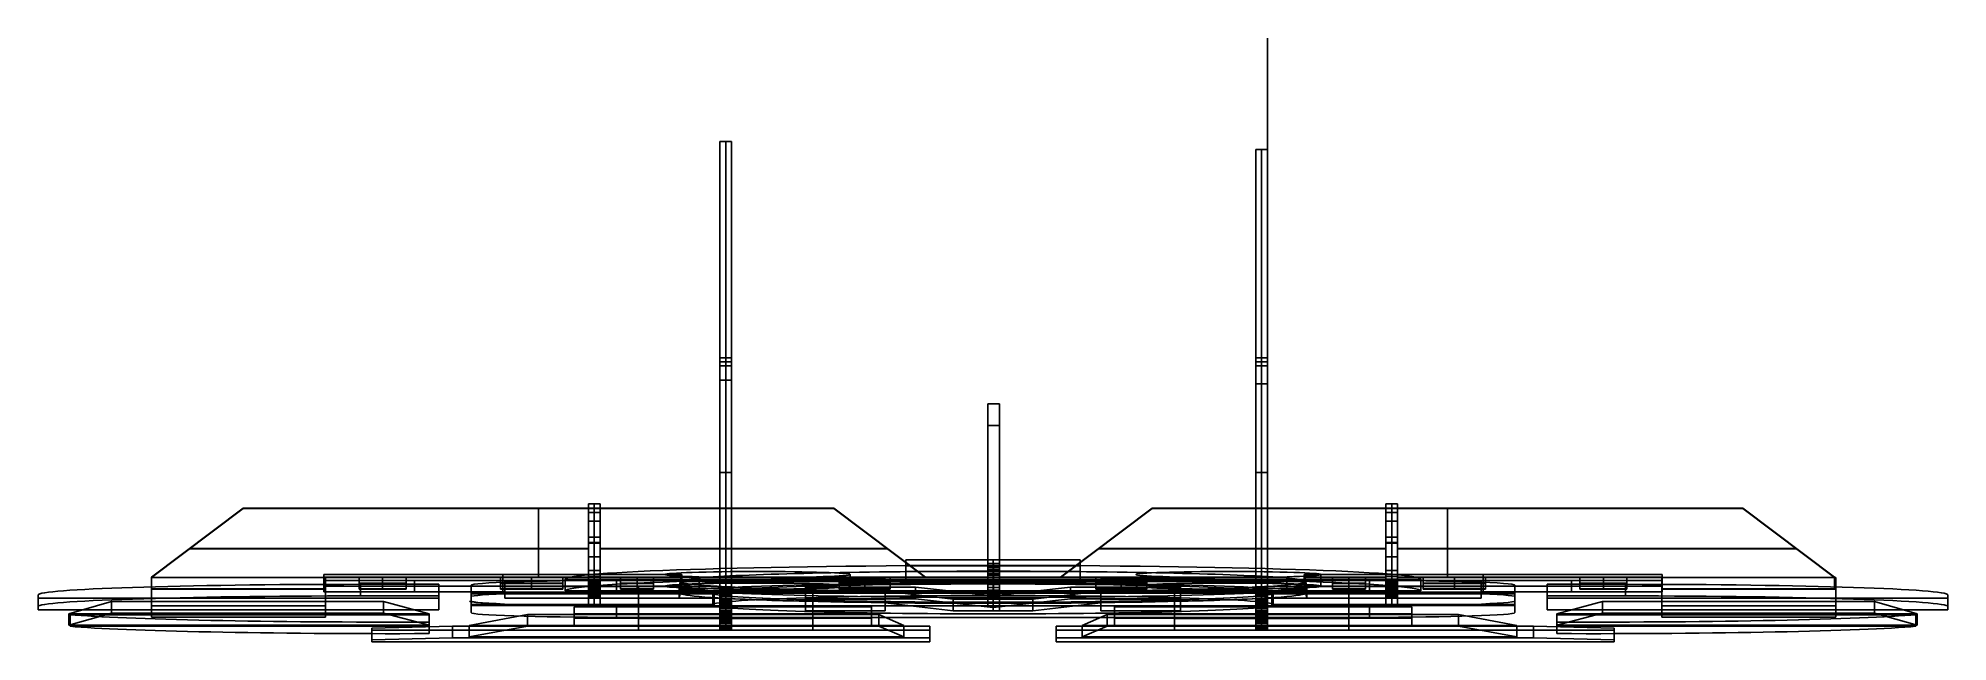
# Model space of a CAD drawing. Header units: millimetres. Extents: x 5204 to 20126, y 742 to 6062.
# Drawn here: x 11841 to 13485, y 2711 to 3231 of the extents above; entities that cross this region are included whole.
import ezdxf

# ---------------------------------------------------------------- set-up
doc = ezdxf.new("R2010")
doc.units = ezdxf.units.MM
doc.header["$MEASUREMENT"] = 0
for name, color, linetype, true_color in [('CORTE', 3, 'Continuous', 0x00ff00), ('DM', 7, 'Continuous', 0xbf3f3f), ('LINEAS', 5, 'Continuous', 0x0000ff)]:
    doc.layers.add(name, color=color, linetype=linetype, true_color=true_color)

msp = doc.modelspace()

# ---------------------------------------------------------------- linework, layer by layer
at = {"layer": 'CORTE'}
msp.add_line((12899.34691, 2731.35451, -0.65477), (12899.34691, 3231.1657, -0.65477), dxfattribs=at)
at = {"layer": 'DM'}
for p, q in [((12427.99118, 3142.18159, -14.11181), (12437.99118, 3142.18159, -14.11181)), ((12427.99118, 3142.18159, -14.11181), (12427.99118, 2731.35451, -0.65477)), ((12427.99118, 2949.10654, 369.29598), (12427.99118, 3142.18159, -14.11181)), ((12432.99118, 3142.18159, -14.11181), (12432.99118, 2731.35451, -0.65477)), ((12432.99118, 2949.10654, 369.29598), (12432.99118, 3142.18159, -14.11181)), ((12437.99118, 3142.18159, -14.11181), (12437.99118, 2731.35451, -0.65477)), ((12437.99118, 2949.10654, 369.29598), (12437.99118, 3142.18159, -14.11181)), ((12889.34691, 3135.40494, -0.65477), (12899.34691, 3135.40494, -0.65477)), ((12889.34691, 2731.35451, -0.65477), (12889.34691, 3135.40494, -0.65477)), ((12889.34691, 2949.10654, 369.29598), (12889.34691, 3135.40494, -0.65477)), ((12894.34691, 3135.40494, -0.65477), (12894.34691, 2731.35451, -0.65477)), ((12894.34691, 2949.10654, 369.29598), (12894.34691, 3135.40494, -0.65477)), ((12899.34691, 3135.40494, -0.65477), (12899.34691, 2731.35451, -0.65477)), ((12899.34691, 2949.10654, 369.29598), (12899.34691, 3135.40494, -0.65477)), ((12427.99118, 2949.10654, 369.29598), (12427.99118, 2955.96989, 578.82564)), ((12427.99118, 2955.96989, 578.82564), (12437.99118, 2955.96989, 578.82564)), ((12427.99118, 2955.96989, 578.82564), (12427.99118, 2758.47739, 827.37372)), ((12427.99118, 2952.53822, 474.06081), (12437.99118, 2952.53822, 474.06081)), ((12427.99118, 2756.0315, 752.70378), (12427.99118, 2949.10654, 369.29598)), ((12427.99118, 2949.10654, 369.29598), (12437.99118, 2949.10654, 369.29598)), ((12427.99118, 2949.10654, 369.29598), (12427.99118, 2743.693, 376.0245)), ((12427.99118, 2936.76805, -7.38329), (12427.99118, 2949.10654, 369.29598)), ((12427.99118, 2833.43218, 599.00176), (12427.99118, 2942.78441, 595.41982)), ((12432.99118, 2949.10654, 369.29598), (12432.99118, 2955.96989, 578.82564)), ((12432.99118, 2955.96989, 578.82564), (12432.99118, 2758.47739, 827.37372)), ((12437.99118, 2949.10654, 369.29598), (12437.99118, 2955.96989, 578.82564)), ((12437.99118, 2955.96989, 578.82564), (12437.99118, 2758.47739, 827.37372)), ((12437.99118, 2949.10654, 369.29598), (12437.99118, 2955.96989, 578.82564)), ((12437.99118, 2955.96989, 578.82564), (12437.99118, 2758.47739, 827.37372)), ((12437.99118, 2756.0315, 752.70378), (12437.99118, 2949.10654, 369.29598)), ((12437.99118, 2756.0315, 752.70378), (12437.99118, 2949.10654, 369.29598)), ((12437.99118, 2949.10654, 369.29598), (12437.99118, 2743.693, 376.0245)), ((12437.99118, 2936.76805, -7.38329), (12437.99118, 2949.10654, 369.29598)), ((12437.99118, 2833.43218, 599.00176), (12437.99118, 2942.78441, 595.41982)), ((12899.34691, 2955.96989, 578.82564), (12889.34691, 2955.96989, 578.82564)), ((12889.34691, 2949.10654, 369.29598), (12889.34691, 2955.96989, 578.82564)), ((12889.34691, 2955.96989, 578.82564), (12889.34691, 2758.47739, 827.37372)), ((12899.34691, 2952.53822, 474.06081), (12889.34691, 2952.53822, 474.06081)), ((12889.34691, 2756.0315, 752.70378), (12889.34691, 2949.10654, 369.29598)), ((12899.34691, 2949.10654, 369.29598), (12889.34691, 2949.10654, 369.29598)), ((12889.34691, 2949.10654, 369.29598), (12889.34691, 2743.693, 376.0245)), ((12889.34691, 2936.98845, -0.65477), (12889.34691, 2949.10654, 369.29598)), ((12889.34691, 2833.43218, 599.00176), (12889.34691, 2942.78441, 595.41982)), ((12894.34691, 2949.10654, 369.29598), (12894.34691, 2955.96989, 578.82564)), ((12894.34691, 2955.96989, 578.82564), (12894.34691, 2758.47739, 827.37372)), ((12899.34691, 2949.10654, 369.29598), (12899.34691, 2955.96989, 578.82564)), ((12899.34691, 2955.96989, 578.82564), (12899.34691, 2758.47739, 827.37372)), ((12899.34691, 2756.0315, 752.70378), (12899.34691, 2949.10654, 369.29598)), ((12899.34691, 2949.10654, 369.29598), (12899.34691, 2743.693, 376.0245)), ((12899.34691, 2936.98845, -0.65477), (12899.34691, 2949.10654, 369.29598)), ((12899.34691, 2833.43218, 599.00176), (12899.34691, 2942.78441, 595.41982)), ((12427.99118, 2936.76805, -7.38329), (12437.99118, 2936.76805, -7.38329)), ((12889.34691, 2933.37972, -0.65477), (12899.34691, 2933.37972, -0.65477)), ((12668.66905, 2916.37889, 1372.29623), (12658.66905, 2916.37889, 1372.29623)), ((12658.66905, 2781.87178, 1541.576), (12658.66905, 2916.37889, 1372.29623)), ((12658.66905, 2916.37889, 1372.29623), (12658.66905, 2897.70395, 802.17296)), ((12668.66905, 2781.87178, 1541.576), (12668.66905, 2916.37889, 1372.29623)), ((12668.66905, 2916.37889, 1372.29623), (12668.66905, 2897.70395, 802.17296)), ((12668.66905, 2781.87178, 1541.576), (12668.66905, 2916.37889, 1372.29623)), ((12668.66905, 2897.70395, 802.17296), (12658.66905, 2897.70395, 802.17296)), ((12658.66905, 2897.70395, 802.17296), (12658.66905, 2752.4072, 642.05844)), ((12668.66905, 2897.70395, 802.17296), (12668.66905, 2752.4072, 642.05844)), ((12668.66905, 2752.4072, 642.05844), (12668.66905, 2897.70395, 802.17296)), ((12427.99118, 2857.22364, 703.09968), (12437.99118, 2857.22364, 703.09968)), ((12427.99118, 2852.56902, 560.99988), (12427.99118, 2857.22364, 703.09968)), ((12437.99118, 2852.56902, 560.99988), (12437.99118, 2857.22364, 703.09968)), ((12899.34691, 2857.22364, 703.09968), (12889.34691, 2857.22364, 703.09968)), ((12889.34691, 2852.56902, 560.99988), (12889.34691, 2857.22364, 703.09968)), ((12899.34691, 2852.56902, 560.99988), (12899.34691, 2857.22364, 703.09968)), ((12314.88793, 2830.17044, 1195.14479), (12314.88793, 2772.8856, 1267.23886)), ((12324.88793, 2830.17044, 1195.14479), (12314.88793, 2830.17044, 1195.14479)), ((12314.88793, 2826.54795, 1084.55437), (12314.88793, 2830.17044, 1195.14479)), ((12319.88793, 2772.8856, 1267.23886), (12319.88793, 2830.17044, 1195.14479)), ((12319.88793, 2826.54795, 1084.55437), (12319.88793, 2830.17044, 1195.14479)), ((12324.88793, 2772.8856, 1267.23886), (12324.88793, 2830.17044, 1195.14479)), ((12324.88793, 2826.54795, 1084.55437), (12324.88793, 2830.17044, 1195.14479)), ((13001.36279, 2830.17044, 1195.14479), (13011.36279, 2830.17044, 1195.14479)), ((13001.36279, 2772.8856, 1267.23886), (13001.36279, 2830.17044, 1195.14479)), ((13001.36279, 2826.54795, 1084.55437), (13001.36279, 2830.17044, 1195.14479)), ((13006.36279, 2772.8856, 1267.23886), (13006.36279, 2830.17044, 1195.14479)), ((13006.36279, 2826.54795, 1084.55437), (13006.36279, 2830.17044, 1195.14479)), ((13011.36279, 2830.17044, 1195.14479), (13011.36279, 2772.8856, 1267.23886)), ((13011.36279, 2826.54795, 1084.55437), (13011.36279, 2830.17044, 1195.14479)), ((12017.6418, 2826.54795, 1084.55437), (11938.56308, 2766.96552, 1086.50605)), ((12017.6418, 2826.38425, 1079.55705), (11938.56308, 2766.80183, 1081.50873)), ((12017.6418, 2826.22056, 1074.55973), (11938.56308, 2766.63813, 1076.51141)), ((12017.6418, 2826.22056, 1074.55973), (12017.6418, 2826.54795, 1084.55437)), ((12525.96173, 2826.54795, 1084.55437), (12017.6418, 2826.54795, 1084.55437)), ((12525.96173, 2826.38425, 1079.55705), (12017.6418, 2826.38425, 1079.55705)), ((12525.96173, 2826.22056, 1074.55973), (12017.6418, 2826.22056, 1074.55973)), ((12271.80176, 2826.22056, 1074.55973), (12271.80176, 2826.54795, 1084.55437)), ((12271.80176, 2766.96552, 1086.50605), (12271.80176, 2826.54795, 1084.55437)), ((12271.80176, 2766.63813, 1076.51141), (12271.80176, 2826.22056, 1074.55973)), ((12324.88793, 2826.54795, 1084.55437), (12314.88793, 2826.54795, 1084.55437)), ((12314.88793, 2796.75673, 1085.53021), (12314.88793, 2826.54795, 1084.55437)), ((12314.88793, 2815.40153, 744.26781), (12314.88793, 2826.22056, 1074.55973)), ((12324.88793, 2826.22056, 1074.55973), (12314.88793, 2826.22056, 1074.55973)), ((12314.88793, 2796.42935, 1075.53557), (12314.88793, 2826.22056, 1074.55973)), ((12314.88793, 2822.78599, 969.7063), (12324.88793, 2822.78599, 969.7063)), ((12314.88793, 2763.20356, 971.65798), (12314.88793, 2822.78599, 969.7063)), ((12314.88793, 2753.52152, 676.0771), (12314.88793, 2815.40153, 744.26781)), ((12314.88793, 2815.40153, 744.26781), (12324.88793, 2815.40153, 744.26781)), ((12319.88793, 2815.40153, 744.26781), (12319.88793, 2826.22056, 1074.55973)), ((12319.88793, 2815.40153, 744.26781), (12319.88793, 2753.52152, 676.0771)), ((12324.88793, 2796.75673, 1085.53021), (12324.88793, 2826.54795, 1084.55437)), ((12324.88793, 2815.40153, 744.26781), (12324.88793, 2826.22056, 1074.55973)), ((12324.88793, 2796.42935, 1075.53557), (12324.88793, 2826.22056, 1074.55973)), ((12324.88793, 2763.20356, 971.65798), (12324.88793, 2822.78599, 969.7063)), ((12324.88793, 2815.40153, 744.26781), (12324.88793, 2753.52152, 676.0771)), ((12525.96173, 2826.22056, 1074.55973), (12525.96173, 2826.54795, 1084.55437)), ((12605.04045, 2766.96552, 1086.50605), (12525.96173, 2826.54795, 1084.55437)), ((12605.04045, 2766.80183, 1081.50873), (12525.96173, 2826.38425, 1079.55705)), ((12605.04045, 2766.63813, 1076.51141), (12525.96173, 2826.22056, 1074.55973)), ((12721.21027, 2766.96552, 1086.50605), (12800.28899, 2826.54795, 1084.55437)), ((12721.21027, 2766.80183, 1081.50873), (12800.28899, 2826.38425, 1079.55705)), ((12721.21027, 2766.63813, 1076.51141), (12800.28899, 2826.22056, 1074.55973)), ((12800.28899, 2826.54795, 1084.55437), (13308.60892, 2826.54795, 1084.55437)), ((12800.28899, 2826.22056, 1074.55973), (12800.28899, 2826.54795, 1084.55437)), ((12800.28899, 2826.38425, 1079.55705), (13308.60892, 2826.38425, 1079.55705)), ((12800.28899, 2826.22056, 1074.55973), (13308.60892, 2826.22056, 1074.55973)), ((13001.36279, 2826.54795, 1084.55437), (13011.36279, 2826.54795, 1084.55437)), ((13001.36279, 2796.75673, 1085.53021), (13001.36279, 2826.54795, 1084.55437)), ((13001.36279, 2815.40153, 744.26781), (13001.36279, 2826.22056, 1074.55973)), ((13001.36279, 2826.22056, 1074.55973), (13011.36279, 2826.22056, 1074.55973)), ((13001.36279, 2796.42935, 1075.53557), (13001.36279, 2826.22056, 1074.55973)), ((13011.36279, 2822.78599, 969.7063), (13001.36279, 2822.78599, 969.7063)), ((13001.36279, 2763.20356, 971.65798), (13001.36279, 2822.78599, 969.7063)), ((13001.36279, 2815.40153, 744.26781), (13001.36279, 2753.52152, 676.0771)), ((13011.36279, 2815.40153, 744.26781), (13001.36279, 2815.40153, 744.26781)), ((13006.36279, 2815.40153, 744.26781), (13006.36279, 2826.22056, 1074.55973)), ((13006.36279, 2815.40153, 744.26781), (13006.36279, 2753.52152, 676.0771)), ((13011.36279, 2796.75673, 1085.53021), (13011.36279, 2826.54795, 1084.55437)), ((13011.36279, 2815.40153, 744.26781), (13011.36279, 2826.22056, 1074.55973)), ((13011.36279, 2796.42935, 1075.53557), (13011.36279, 2826.22056, 1074.55973)), ((13011.36279, 2763.20356, 971.65798), (13011.36279, 2822.78599, 969.7063)), ((13011.36279, 2753.52152, 676.0771), (13011.36279, 2815.40153, 744.26781)), ((13054.44895, 2826.22056, 1074.55973), (13054.44895, 2826.54795, 1084.55437)), ((13054.44895, 2766.96552, 1086.50605), (13054.44895, 2826.54795, 1084.55437)), ((13054.44895, 2766.63813, 1076.51141), (13054.44895, 2826.22056, 1074.55973)), ((13308.60892, 2826.22056, 1074.55973), (13308.60892, 2826.54795, 1084.55437)), ((13308.60892, 2826.54795, 1084.55437), (13387.68764, 2766.96552, 1086.50605)), ((13308.60892, 2826.38425, 1079.55705), (13387.68764, 2766.80183, 1081.50873)), ((13308.60892, 2826.22056, 1074.55973), (13387.68764, 2766.63813, 1076.51141)), ((11978.10244, 2796.42935, 1075.53557), (11978.10244, 2796.75673, 1085.53021)), ((12314.88793, 2801.52802, 1231.19182), (12324.88793, 2801.52802, 1231.19182)), ((12324.88793, 2796.75673, 1085.53021), (12314.88793, 2796.75673, 1085.53021)), ((12314.88793, 2796.75673, 1085.53021), (12314.88793, 2766.96552, 1086.50605)), ((12324.88793, 2796.75673, 1085.53021), (12314.88793, 2796.75673, 1085.53021)), ((12314.88793, 2796.75673, 1085.53021), (12314.88793, 2766.96552, 1086.50605)), ((12314.88793, 2796.42935, 1075.53557), (12314.88793, 2796.75673, 1085.53021)), ((12324.88793, 2796.75673, 1085.53021), (12314.88793, 2796.75673, 1085.53021)), ((12314.88793, 2796.75673, 1085.53021), (12314.88793, 2766.96552, 1086.50605)), ((12314.88793, 2796.42935, 1075.53557), (12314.88793, 2796.75673, 1085.53021)), ((12314.88793, 2791.75941, 1085.6939), (12314.88793, 2796.7234, 1237.23852)), ((12314.88793, 2796.59304, 1080.53289), (12324.88793, 2796.59304, 1080.53289)), ((12314.88793, 2796.59304, 1080.53289), (12324.88793, 2796.59304, 1080.53289)), ((12314.88793, 2766.80183, 1081.50873), (12314.88793, 2796.59304, 1080.53289)), ((12314.88793, 2796.42935, 1075.53557), (12324.88793, 2796.42935, 1075.53557)), ((12314.88793, 2766.63813, 1076.51141), (12314.88793, 2796.42935, 1075.53557)), ((12314.88793, 2796.42935, 1075.53557), (12324.88793, 2796.42935, 1075.53557)), ((12314.88793, 2766.63813, 1076.51141), (12314.88793, 2796.42935, 1075.53557)), ((12319.88793, 2796.75673, 1085.53021), (12319.88793, 2796.42935, 1075.53557)), ((12319.88793, 2796.75673, 1085.53021), (12319.88793, 2796.42935, 1075.53557)), ((12324.88793, 2766.96552, 1086.50605), (12324.88793, 2796.75673, 1085.53021)), ((12324.88793, 2766.96552, 1086.50605), (12324.88793, 2796.75673, 1085.53021)), ((12324.88793, 2796.42935, 1075.53557), (12324.88793, 2796.75673, 1085.53021)), ((12324.88793, 2766.96552, 1086.50605), (12324.88793, 2796.75673, 1085.53021)), ((12324.88793, 2796.42935, 1075.53557), (12324.88793, 2796.75673, 1085.53021)), ((12324.88793, 2791.75941, 1085.6939), (12324.88793, 2796.7234, 1237.23852)), ((12324.88793, 2796.59304, 1080.53289), (12324.88793, 2766.80183, 1081.50873)), ((12324.88793, 2796.42935, 1075.53557), (12324.88793, 2766.63813, 1076.51141)), ((12324.88793, 2796.42935, 1075.53557), (12324.88793, 2766.63813, 1076.51141)), ((12565.50109, 2796.42935, 1075.53557), (12565.50109, 2796.75673, 1085.53021)), ((12760.74963, 2796.42935, 1075.53557), (12760.74963, 2796.75673, 1085.53021)), ((13011.36279, 2801.52802, 1231.19182), (13001.36279, 2801.52802, 1231.19182)), ((13001.36279, 2796.75673, 1085.53021), (13011.36279, 2796.75673, 1085.53021)), ((13001.36279, 2766.96552, 1086.50605), (13001.36279, 2796.75673, 1085.53021)), ((13001.36279, 2796.42935, 1075.53557), (13001.36279, 2796.75673, 1085.53021)), ((13001.36279, 2766.96552, 1086.50605), (13001.36279, 2796.75673, 1085.53021)), ((13001.36279, 2796.75673, 1085.53021), (13011.36279, 2796.75673, 1085.53021)), ((13001.36279, 2796.42935, 1075.53557), (13001.36279, 2796.75673, 1085.53021)), ((13001.36279, 2791.75941, 1085.6939), (13001.36279, 2796.7234, 1237.23852)), ((13011.36279, 2796.59304, 1080.53289), (13001.36279, 2796.59304, 1080.53289)), ((13001.36279, 2796.59304, 1080.53289), (13001.36279, 2766.80183, 1081.50873)), ((13011.36279, 2796.59304, 1080.53289), (13001.36279, 2796.59304, 1080.53289)), ((13011.36279, 2796.42935, 1075.53557), (13001.36279, 2796.42935, 1075.53557)), ((13001.36279, 2796.42935, 1075.53557), (13001.36279, 2766.63813, 1076.51141)), ((13001.36279, 2796.42935, 1075.53557), (13001.36279, 2766.63813, 1076.51141)), ((13011.36279, 2796.42935, 1075.53557), (13001.36279, 2796.42935, 1075.53557)), ((13006.36279, 2796.75673, 1085.53021), (13006.36279, 2796.42935, 1075.53557)), ((13006.36279, 2796.75673, 1085.53021), (13006.36279, 2796.42935, 1075.53557)), ((13011.36279, 2796.75673, 1085.53021), (13011.36279, 2766.96552, 1086.50605)), ((13011.36279, 2796.42935, 1075.53557), (13011.36279, 2796.75673, 1085.53021)), ((13011.36279, 2796.75673, 1085.53021), (13011.36279, 2766.96552, 1086.50605)), ((13011.36279, 2796.42935, 1075.53557), (13011.36279, 2796.75673, 1085.53021)), ((13011.36279, 2791.75941, 1085.6939), (13011.36279, 2796.7234, 1237.23852)), ((13011.36279, 2766.80183, 1081.50873), (13011.36279, 2796.59304, 1080.53289)), ((13011.36279, 2766.63813, 1076.51141), (13011.36279, 2796.42935, 1075.53557)), ((13011.36279, 2766.63813, 1076.51141), (13011.36279, 2796.42935, 1075.53557)), ((13348.14828, 2796.42935, 1075.53557), (13348.14828, 2796.75673, 1085.53021)), ((11971.46992, 2791.75941, 1085.6939), (12314.88793, 2791.75941, 1085.6939)), ((11971.46992, 2791.43203, 1075.69926), (12314.88793, 2791.43203, 1075.69926)), ((12314.88793, 2791.43203, 1075.69926), (12314.88793, 2791.75941, 1085.6939)), ((12314.88793, 2779.2715, 704.45314), (12314.88793, 2791.43203, 1075.69926)), ((12314.88793, 2784.46152, 710.17245), (12324.88793, 2784.46152, 710.17245)), ((12314.88793, 2781.86112, 1086.01813), (12314.88793, 2781.53374, 1076.02349)), ((12324.88793, 2791.43203, 1075.69926), (12324.88793, 2791.75941, 1085.6939)), ((12324.88793, 2791.75941, 1085.6939), (12572.13361, 2791.75941, 1085.6939)), ((12324.88793, 2779.2715, 704.45314), (12324.88793, 2791.43203, 1075.69926)), ((12324.88793, 2791.43203, 1075.69926), (12572.13361, 2791.43203, 1075.69926)), ((12324.88793, 2781.86112, 1086.01813), (12324.88793, 2781.53374, 1076.02349)), ((12588.13688, 2771.87714, 1541.90338), (12588.13688, 2781.87178, 1541.576)), ((12588.13688, 2771.78004, 1233.48756), (12588.13688, 2781.87178, 1541.576)), ((12588.13688, 2781.87178, 1541.576), (12658.66905, 2781.87178, 1541.576)), ((12668.66905, 2781.87178, 1541.576), (12658.66905, 2781.87178, 1541.576)), ((12658.66905, 2778.72952, 1445.64662), (12658.66905, 2781.87178, 1541.576)), ((12668.66905, 2781.87178, 1541.576), (12658.66905, 2781.87178, 1541.576)), ((12658.66905, 2778.72952, 1445.64662), (12658.66905, 2781.87178, 1541.576)), ((12658.66905, 2768.73488, 1445.974), (12658.66905, 2778.72952, 1445.64662)), ((12668.66905, 2778.72952, 1445.64662), (12658.66905, 2778.72952, 1445.64662)), ((12658.66905, 2778.72952, 1445.64662), (12658.66905, 2775.32687, 1341.76799)), ((12668.66905, 2778.72952, 1445.64662), (12658.66905, 2778.72952, 1445.64662)), ((12658.66905, 2768.73488, 1445.974), (12658.66905, 2778.72952, 1445.64662)), ((12663.12536, 2771.87714, 1541.90338), (12663.12536, 2781.87178, 1541.576)), ((12663.12536, 2781.87178, 1541.576), (12663.12536, 2778.72952, 1445.64662)), ((12663.66905, 2768.73488, 1445.974), (12663.66905, 2778.72952, 1445.64662)), ((12668.66905, 2778.72952, 1445.64662), (12668.66905, 2781.87178, 1541.576)), ((12668.66905, 2781.87178, 1541.576), (12738.11384, 2781.87178, 1541.576)), ((12668.66905, 2778.72952, 1445.64662), (12668.66905, 2781.87178, 1541.576)), ((12668.66905, 2768.73488, 1445.974), (12668.66905, 2778.72952, 1445.64662)), ((12668.66905, 2778.72952, 1445.64662), (12668.66905, 2775.32687, 1341.76799)), ((12668.66905, 2768.73488, 1445.974), (12668.66905, 2778.72952, 1445.64662)), ((12668.66905, 2775.32687, 1341.76799), (12668.66905, 2778.72952, 1445.64662)), ((12668.66905, 2778.72952, 1445.64662), (12668.66905, 2768.73488, 1445.974)), ((12738.11384, 2771.87714, 1541.90338), (12738.11384, 2781.87178, 1541.576)), ((12738.11384, 2781.87178, 1541.576), (12738.11384, 2771.78004, 1233.48756)), ((13001.36279, 2791.75941, 1085.6939), (12754.11711, 2791.75941, 1085.6939)), ((13001.36279, 2791.43203, 1075.69926), (12754.11711, 2791.43203, 1075.69926)), ((13001.36279, 2791.43203, 1075.69926), (13001.36279, 2791.75941, 1085.6939)), ((13001.36279, 2779.2715, 704.45314), (13001.36279, 2791.43203, 1075.69926)), ((13011.36279, 2784.46152, 710.17245), (13001.36279, 2784.46152, 710.17245)), ((13001.36279, 2781.86112, 1086.01813), (13001.36279, 2781.53374, 1076.02349)), ((13011.36279, 2791.43203, 1075.69926), (13011.36279, 2791.75941, 1085.6939)), ((13354.7808, 2791.75941, 1085.6939), (13011.36279, 2791.75941, 1085.6939)), ((13011.36279, 2779.2715, 704.45314), (13011.36279, 2791.43203, 1075.69926)), ((13354.7808, 2791.43203, 1075.69926), (13011.36279, 2791.43203, 1075.69926)), ((13011.36279, 2781.86112, 1086.01813), (13011.36279, 2781.53374, 1076.02349)), ((11938.56308, 2766.63813, 1076.51141), (11938.56308, 2766.96552, 1086.50605)), ((11938.56308, 2766.96552, 1086.50605), (11938.56308, 2756.97088, 1086.83344)), ((11938.56308, 2766.80183, 1081.50873), (11938.56308, 2756.80719, 1081.83612)), ((11938.56308, 2766.63813, 1076.51141), (11938.56308, 2756.64349, 1076.8388)), ((11938.56308, 2756.64349, 1076.8388), (11938.56308, 2766.63813, 1076.51141)), ((11938.56308, 2742.48459, 339.13312), (11938.56308, 2766.63813, 1076.51141)), ((11938.56308, 2766.63813, 1076.51141), (12088.54005, 2766.63813, 1076.51141)), ((11938.56308, 2761.64081, 1076.6751), (11938.56308, 2761.9682, 1086.66974)), ((12395.12439, 2769.21771, 1155.26281), (12087.03192, 2769.21771, 1155.26281)), ((12087.03192, 2769.21771, 1155.26281), (12087.03192, 2759.22307, 1155.5902)), ((12087.03192, 2769.21771, 1155.26281), (12314.88793, 2769.21771, 1155.26281)), ((12087.03192, 2759.22307, 1155.5902), (12087.03192, 2769.21771, 1155.26281)), ((12087.03192, 2766.96552, 1086.50605), (12087.03192, 2769.21771, 1155.26281)), ((12087.03192, 2766.96552, 1086.50605), (12117.55276, 2766.96552, 1086.50605)), ((12087.03192, 2756.97088, 1086.83344), (12087.03192, 2766.96552, 1086.50605)), ((12087.03192, 2766.63813, 1076.51141), (12087.03192, 2766.96552, 1086.50605)), ((12087.03192, 2756.97088, 1086.83344), (12087.03192, 2766.96552, 1086.50605)), ((12087.03192, 2766.96552, 1086.50605), (12117.55276, 2766.96552, 1086.50605)), ((12087.03192, 2766.63813, 1076.51141), (12087.03192, 2766.96552, 1086.50605)), ((12087.03192, 2766.80183, 1081.50873), (12117.55276, 2766.80183, 1081.50873)), ((12087.03192, 2756.80719, 1081.83612), (12087.03192, 2766.80183, 1081.50873)), ((12087.03192, 2756.76807, 1080.64191), (12087.03192, 2766.76271, 1080.31453)), ((12087.03192, 2766.63813, 1076.51141), (12117.55276, 2766.63813, 1076.51141)), ((12087.03192, 2756.64349, 1076.8388), (12087.03192, 2766.63813, 1076.51141)), ((12087.03192, 2764.3077, 1005.36624), (12087.03192, 2766.63813, 1076.51141)), ((12087.03192, 2756.64349, 1076.8388), (12087.03192, 2766.63813, 1076.51141)), ((12087.03192, 2766.63813, 1076.51141), (12117.55276, 2766.63813, 1076.51141)), ((12087.03192, 2754.31306, 1005.69363), (12087.03192, 2764.3077, 1005.36624)), ((12242.9427, 2764.3077, 1005.36624), (12087.03192, 2764.3077, 1005.36624)), ((12087.03192, 2764.22039, 1155.4265), (12314.88793, 2764.22039, 1155.4265)), ((12087.03192, 2761.9682, 1086.66974), (12087.03192, 2764.22039, 1155.4265)), ((12087.03192, 2761.9682, 1086.66974), (12087.03192, 2761.64081, 1076.6751)), ((12087.03192, 2761.64081, 1076.6751), (12087.03192, 2761.9682, 1086.66974)), ((12088.54005, 2756.64349, 1076.8388), (12088.54005, 2766.63813, 1076.51141)), ((12088.54005, 2766.63813, 1076.51141), (12088.54005, 2742.48459, 339.13312)), ((12117.55276, 2766.63813, 1076.51141), (12117.55276, 2766.96552, 1086.50605)), ((12117.55276, 2766.96552, 1086.50605), (12157.83391, 2766.96552, 1086.50605)), ((12117.55276, 2766.96552, 1086.50605), (12117.55276, 2756.97088, 1086.83344)), ((12117.55276, 2766.96552, 1086.50605), (12117.55276, 2766.63813, 1076.51141)), ((12157.83391, 2766.96552, 1086.50605), (12117.55276, 2766.96552, 1086.50605)), ((12117.55276, 2766.96552, 1086.50605), (12117.55276, 2756.97088, 1086.83344)), ((12117.55276, 2766.96552, 1086.50605), (12117.55276, 2766.63813, 1076.51141)), ((12157.83391, 2766.96552, 1086.50605), (12117.55276, 2766.96552, 1086.50605)), ((12117.55276, 2766.80183, 1081.50873), (12117.55276, 2756.80719, 1081.83612)), ((12117.55276, 2766.80183, 1081.50873), (12117.55276, 2756.80719, 1081.83612)), ((12157.83391, 2766.63813, 1076.51141), (12117.55276, 2766.63813, 1076.51141)), ((12117.55276, 2766.63813, 1076.51141), (12117.55276, 2756.64349, 1076.8388)), ((12117.55276, 2766.63813, 1076.51141), (12157.83391, 2766.63813, 1076.51141)), ((12117.55276, 2766.63813, 1076.51141), (12117.55276, 2756.64349, 1076.8388)), ((12117.55276, 2766.63813, 1076.51141), (12157.83391, 2766.63813, 1076.51141)), ((12157.83391, 2761.9682, 1086.66974), (12117.55276, 2761.9682, 1086.66974)), ((12117.55276, 2761.9682, 1086.66974), (12117.55276, 2761.64081, 1076.6751)), ((12157.83391, 2761.9682, 1086.66974), (12117.55276, 2761.9682, 1086.66974)), ((12117.55276, 2761.9682, 1086.66974), (12117.55276, 2761.64081, 1076.6751)), ((12137.69333, 2766.96552, 1086.50605), (12137.69333, 2756.97088, 1086.83344)), ((12137.69333, 2766.96552, 1086.50605), (12137.69333, 2756.97088, 1086.83344)), ((12137.69333, 2766.63813, 1076.51141), (12137.69333, 2756.64349, 1076.8388)), ((12137.69333, 2766.63813, 1076.51141), (12137.69333, 2756.64349, 1076.8388)), ((12157.83391, 2766.96552, 1086.50605), (12157.83391, 2766.63813, 1076.51141)), ((12157.83391, 2766.96552, 1086.50605), (12157.83391, 2756.97088, 1086.83344)), ((12157.83391, 2766.63813, 1076.51141), (12157.83391, 2766.96552, 1086.50605)), ((12157.83391, 2766.96552, 1086.50605), (12239.11432, 2766.96552, 1086.50605)), ((12157.83391, 2766.96552, 1086.50605), (12157.83391, 2756.97088, 1086.83344)), ((12157.83391, 2766.96552, 1086.50605), (12239.11432, 2766.96552, 1086.50605)), ((12157.83391, 2766.63813, 1076.51141), (12157.83391, 2766.96552, 1086.50605)), ((12157.83391, 2766.80183, 1081.50873), (12157.83391, 2756.80719, 1081.83612)), ((12157.83391, 2766.80183, 1081.50873), (12239.11432, 2766.80183, 1081.50873)), ((12157.83391, 2766.80183, 1081.50873), (12157.83391, 2756.80719, 1081.83612)), ((12157.83391, 2766.63813, 1076.51141), (12157.83391, 2756.64349, 1076.8388)), ((12157.83391, 2766.63813, 1076.51141), (12239.11432, 2766.63813, 1076.51141)), ((12157.83391, 2766.63813, 1076.51141), (12157.83391, 2756.64349, 1076.8388)), ((12157.83391, 2766.63813, 1076.51141), (12239.11432, 2766.63813, 1076.51141)), ((12157.83391, 2761.64081, 1076.6751), (12157.83391, 2761.9682, 1086.66974)), ((12157.83391, 2761.64081, 1076.6751), (12157.83391, 2761.9682, 1086.66974)), ((12164.98731, 2754.31306, 1005.69363), (12164.98731, 2764.3077, 1005.36624)), ((12239.11432, 2766.63813, 1076.51141), (12239.11432, 2766.96552, 1086.50605)), ((12239.11432, 2766.96552, 1086.50605), (12292.6904, 2766.96552, 1086.50605)), ((12239.11432, 2766.96552, 1086.50605), (12239.11432, 2756.97088, 1086.83344)), ((12239.11432, 2766.96552, 1086.50605), (12239.11432, 2766.63813, 1076.51141)), ((12292.6904, 2766.96552, 1086.50605), (12239.11432, 2766.96552, 1086.50605)), ((12239.11432, 2766.96552, 1086.50605), (12239.11432, 2756.97088, 1086.83344)), ((12292.6904, 2766.96552, 1086.50605), (12239.11432, 2766.96552, 1086.50605)), ((12239.11432, 2766.96552, 1086.50605), (12239.11432, 2766.63813, 1076.51141)), ((12239.11432, 2766.80183, 1081.50873), (12239.11432, 2756.80719, 1081.83612)), ((12239.11432, 2766.80183, 1081.50873), (12239.11432, 2756.80719, 1081.83612)), ((12292.6904, 2766.63813, 1076.51141), (12239.11432, 2766.63813, 1076.51141)), ((12239.11432, 2766.63813, 1076.51141), (12239.11432, 2756.64349, 1076.8388)), ((12239.11432, 2766.63813, 1076.51141), (12292.6904, 2766.63813, 1076.51141)), ((12239.11432, 2766.63813, 1076.51141), (12239.11432, 2756.64349, 1076.8388)), ((12239.11432, 2766.63813, 1076.51141), (12292.6904, 2766.63813, 1076.51141)), ((12292.6904, 2761.9682, 1086.66974), (12239.11432, 2761.9682, 1086.66974)), ((12239.11432, 2761.9682, 1086.66974), (12239.11432, 2761.64081, 1076.6751)), ((12292.6904, 2761.9682, 1086.66974), (12239.11432, 2761.9682, 1086.66974)), ((12239.11432, 2761.9682, 1086.66974), (12239.11432, 2761.64081, 1076.6751)), ((12241.08595, 2759.22307, 1155.5902), (12241.08595, 2769.21771, 1155.26281)), ((12241.08595, 2766.96552, 1086.50605), (12241.08595, 2769.21771, 1155.26281)), ((12241.08595, 2764.3077, 1005.36624), (12241.08595, 2766.63813, 1076.51141)), ((12242.9427, 2754.31306, 1005.69363), (12242.9427, 2764.3077, 1005.36624)), ((12242.9427, 2758.99874, 843.28991), (12242.9427, 2764.3077, 1005.36624)), ((12314.88793, 2764.10822, 999.27636), (12242.9427, 2764.10822, 999.27636)), ((12265.90236, 2766.96552, 1086.50605), (12265.90236, 2756.97088, 1086.83344)), ((12265.90236, 2766.96552, 1086.50605), (12265.90236, 2756.97088, 1086.83344)), ((12265.90236, 2766.63813, 1076.51141), (12265.90236, 2756.64349, 1076.8388)), ((12265.90236, 2766.63813, 1076.51141), (12265.90236, 2756.64349, 1076.8388)), ((12292.6904, 2766.96552, 1086.50605), (12292.6904, 2766.63813, 1076.51141)), ((12292.6904, 2766.96552, 1086.50605), (12292.6904, 2756.97088, 1086.83344)), ((12292.6904, 2766.63813, 1076.51141), (12292.6904, 2766.96552, 1086.50605)), ((12292.6904, 2766.96552, 1086.50605), (12314.88793, 2766.96552, 1086.50605)), ((12292.6904, 2766.96552, 1086.50605), (12292.6904, 2756.97088, 1086.83344)), ((12292.6904, 2766.96552, 1086.50605), (12314.88793, 2766.96552, 1086.50605)), ((12292.6904, 2766.63813, 1076.51141), (12292.6904, 2766.96552, 1086.50605)), ((12292.6904, 2766.80183, 1081.50873), (12292.6904, 2756.80719, 1081.83612)), ((12292.6904, 2766.80183, 1081.50873), (12314.88793, 2766.80183, 1081.50873)), ((12292.6904, 2766.80183, 1081.50873), (12292.6904, 2756.80719, 1081.83612)), ((12292.6904, 2766.63813, 1076.51141), (12292.6904, 2756.64349, 1076.8388)), ((12292.6904, 2766.63813, 1076.51141), (12314.88793, 2766.63813, 1076.51141)), ((12292.6904, 2766.63813, 1076.51141), (12292.6904, 2756.64349, 1076.8388)), ((12292.6904, 2766.63813, 1076.51141), (12314.88793, 2766.63813, 1076.51141)), ((12292.6904, 2761.64081, 1076.6751), (12292.6904, 2761.9682, 1086.66974)), ((12292.6904, 2761.64081, 1076.6751), (12292.6904, 2761.9682, 1086.66974)), ((12294.89486, 2765.13574, 1336.09681), (13031.35586, 2765.13574, 1336.09681)), ((12294.89486, 2765.13574, 1336.09681), (12294.89486, 2755.1411, 1336.4242)), ((12314.88793, 2772.8856, 1267.23886), (12324.88793, 2772.8856, 1267.23886)), ((12314.88793, 2772.8856, 1267.23886), (12314.88793, 2762.89096, 1267.56624)), ((12314.88793, 2759.22307, 1155.5902), (12314.88793, 2769.21771, 1155.26281)), ((12314.88793, 2769.21771, 1155.26281), (12314.88793, 2758.99874, 843.28991)), ((12314.88793, 2759.22307, 1155.5902), (12314.88793, 2769.21771, 1155.26281)), ((12314.88793, 2769.21771, 1155.26281), (12314.88793, 2767.70407, 1109.05304)), ((12324.88793, 2769.21771, 1155.26281), (12314.88793, 2769.21771, 1155.26281)), ((12314.88793, 2759.22307, 1155.5902), (12314.88793, 2769.21771, 1155.26281)), ((12314.88793, 2769.21771, 1155.26281), (12314.88793, 2767.70407, 1109.05304)), ((12324.88793, 2769.21771, 1155.26281), (12314.88793, 2769.21771, 1155.26281)), ((12314.88793, 2757.70943, 1109.38042), (12314.88793, 2767.70407, 1109.05304)), ((12314.88793, 2767.70407, 1109.05304), (12324.88793, 2767.70407, 1109.05304)), ((12314.88793, 2766.96552, 1086.50605), (12314.88793, 2767.70407, 1109.05304)), ((12314.88793, 2757.70943, 1109.38042), (12314.88793, 2767.70407, 1109.05304)), ((12314.88793, 2767.70407, 1109.05304), (12324.88793, 2767.70407, 1109.05304)), ((12314.88793, 2766.96552, 1086.50605), (12314.88793, 2767.70407, 1109.05304)), ((12314.88793, 2766.96552, 1086.50605), (12324.88793, 2766.96552, 1086.50605)), ((12314.88793, 2766.96552, 1086.50605), (12314.88793, 2766.63813, 1076.51141)), ((12314.88793, 2766.96552, 1086.50605), (12314.88793, 2766.63813, 1076.51141)), ((12314.88793, 2766.96552, 1086.50605), (12314.88793, 2766.63813, 1076.51141)), ((12314.88793, 2765.25326, 1034.23283), (12314.88793, 2766.63813, 1076.51141)), ((12314.88793, 2765.25326, 1034.23283), (12314.88793, 2766.63813, 1076.51141)), ((12314.88793, 2756.48402, 1071.97032), (12314.88793, 2766.47866, 1071.64293)), ((12314.88793, 2756.48402, 1071.97032), (12314.88793, 2766.47866, 1071.64293)), ((12314.88793, 2755.25862, 1034.56022), (12314.88793, 2765.25326, 1034.23283)), ((12324.88793, 2765.25326, 1034.23283), (12314.88793, 2765.25326, 1034.23283)), ((12314.88793, 2765.25326, 1034.23283), (12314.88793, 2761.57704, 922.00253)), ((12314.88793, 2755.25862, 1034.56022), (12314.88793, 2765.25326, 1034.23283)), ((12314.88793, 2765.25326, 1034.23283), (12314.88793, 2761.57704, 922.00253)), ((12324.88793, 2765.25326, 1034.23283), (12314.88793, 2765.25326, 1034.23283)), ((12314.88793, 2764.22039, 1155.4265), (12324.88793, 2764.22039, 1155.4265)), ((12324.88793, 2764.10822, 999.27636), (12314.88793, 2764.10822, 999.27636)), ((12324.88793, 2764.10822, 999.27636), (12314.88793, 2764.10822, 999.27636)), ((12314.88793, 2762.89096, 1267.56624), (12324.88793, 2762.89096, 1267.56624)), ((12314.88793, 2762.89096, 1267.56624), (12314.88793, 2759.22307, 1155.5902)), ((12314.88793, 2760.25594, 1034.39652), (12314.88793, 2762.70675, 1109.21673)), ((12314.88793, 2762.70675, 1109.21673), (12324.88793, 2762.70675, 1109.21673)), ((12314.88793, 2760.25594, 1034.39652), (12314.88793, 2762.70675, 1109.21673)), ((12314.88793, 2762.70675, 1109.21673), (12324.88793, 2762.70675, 1109.21673)), ((12319.88793, 2772.8856, 1267.23886), (12319.88793, 2762.89096, 1267.56624)), ((12319.88793, 2757.70943, 1109.38042), (12319.88793, 2767.70407, 1109.05304)), ((12319.88793, 2757.70943, 1109.38042), (12319.88793, 2767.70407, 1109.05304)), ((12319.88793, 2755.25862, 1034.56022), (12319.88793, 2765.25326, 1034.23283)), ((12319.88793, 2755.25862, 1034.56022), (12319.88793, 2765.25326, 1034.23283)), ((12319.88793, 2762.89096, 1267.56624), (12319.88793, 2759.22307, 1155.5902)), ((12324.88793, 2772.8856, 1267.23886), (12324.88793, 2762.89096, 1267.56624)), ((12324.88793, 2759.22307, 1155.5902), (12324.88793, 2769.21771, 1155.26281)), ((12324.88793, 2769.21771, 1155.26281), (12324.88793, 2767.70407, 1109.05304)), ((12324.88793, 2759.22307, 1155.5902), (12324.88793, 2769.21771, 1155.26281)), ((12324.88793, 2769.21771, 1155.26281), (12324.88793, 2767.70407, 1109.05304)), ((12324.88793, 2769.21771, 1155.26281), (12395.13998, 2769.21771, 1155.26281)), ((12324.88793, 2757.70943, 1109.38042), (12324.88793, 2767.70407, 1109.05304)), ((12324.88793, 2767.70407, 1109.05304), (12324.88793, 2766.96552, 1086.50605)), ((12324.88793, 2757.70943, 1109.38042), (12324.88793, 2767.70407, 1109.05304)), ((12324.88793, 2767.70407, 1109.05304), (12324.88793, 2766.96552, 1086.50605)), ((12324.88793, 2766.63813, 1076.51141), (12324.88793, 2766.96552, 1086.50605)), ((12324.88793, 2766.63813, 1076.51141), (12324.88793, 2766.96552, 1086.50605)), ((12324.88793, 2766.96552, 1086.50605), (12342.36696, 2766.96552, 1086.50605)), ((12324.88793, 2766.96552, 1086.50605), (12342.36696, 2766.96552, 1086.50605)), ((12324.88793, 2766.63813, 1076.51141), (12324.88793, 2766.96552, 1086.50605)), ((12324.88793, 2766.80183, 1081.50873), (12342.36696, 2766.80183, 1081.50873)), ((12324.88793, 2766.63813, 1076.51141), (12324.88793, 2765.25326, 1034.23283)), ((12324.88793, 2766.63813, 1076.51141), (12342.36696, 2766.63813, 1076.51141)), ((12324.88793, 2766.63813, 1076.51141), (12342.36696, 2766.63813, 1076.51141)), ((12324.88793, 2766.63813, 1076.51141), (12324.88793, 2765.25326, 1034.23283)), ((12324.88793, 2756.48402, 1071.97032), (12324.88793, 2766.47866, 1071.64293)), ((12324.88793, 2756.48402, 1071.97032), (12324.88793, 2766.47866, 1071.64293)), ((12324.88793, 2755.25862, 1034.56022), (12324.88793, 2765.25326, 1034.23283)), ((12324.88793, 2765.25326, 1034.23283), (12324.88793, 2761.57704, 922.00253)), ((12324.88793, 2755.25862, 1034.56022), (12324.88793, 2765.25326, 1034.23283)), ((12324.88793, 2765.25326, 1034.23283), (12324.88793, 2761.57704, 922.00253)), ((12324.88793, 2764.22039, 1155.4265), (12395.13998, 2764.22039, 1155.4265)), ((12394.02982, 2764.10822, 999.27636), (12324.88793, 2764.10822, 999.27636)), ((12324.88793, 2762.89096, 1267.56624), (12324.88793, 2759.22307, 1155.5902)), ((12324.88793, 2762.70675, 1109.21673), (12324.88793, 2760.25594, 1034.39652)), ((12324.88793, 2762.70675, 1109.21673), (12324.88793, 2760.25594, 1034.39652)), ((12987.11676, 2764.21276, 1307.91942), (12337.61473, 2764.21276, 1307.91942)), ((12987.11676, 2764.21276, 1307.91942), (12339.13396, 2764.21276, 1307.91942)), ((12339.13396, 2764.21276, 1307.91942), (12339.13396, 2754.21813, 1308.24681)), ((12342.36696, 2766.63813, 1076.51141), (12342.36696, 2766.96552, 1086.50605)), ((12342.36696, 2766.96552, 1086.50605), (12370.98603, 2766.96552, 1086.50605)), ((12342.36696, 2766.96552, 1086.50605), (12342.36696, 2756.97088, 1086.83344)), ((12342.36696, 2766.96552, 1086.50605), (12342.36696, 2766.63813, 1076.51141)), ((12370.98603, 2766.96552, 1086.50605), (12342.36696, 2766.96552, 1086.50605)), ((12342.36696, 2766.96552, 1086.50605), (12342.36696, 2756.97088, 1086.83344)), ((12342.36696, 2766.96552, 1086.50605), (12342.36696, 2766.63813, 1076.51141)), ((12370.98603, 2766.96552, 1086.50605), (12342.36696, 2766.96552, 1086.50605)), ((12342.36696, 2766.80183, 1081.50873), (12342.36696, 2756.80719, 1081.83612)), ((12342.36696, 2766.80183, 1081.50873), (12342.36696, 2756.80719, 1081.83612)), ((12370.98603, 2766.63813, 1076.51141), (12342.36696, 2766.63813, 1076.51141)), ((12342.36696, 2766.63813, 1076.51141), (12342.36696, 2756.64349, 1076.8388)), ((12342.36696, 2766.63813, 1076.51141), (12370.98603, 2766.63813, 1076.51141)), ((12342.36696, 2766.63813, 1076.51141), (12342.36696, 2756.64349, 1076.8388)), ((12342.36696, 2766.63813, 1076.51141), (12370.98603, 2766.63813, 1076.51141)), ((12370.98603, 2761.9682, 1086.66974), (12342.36696, 2761.9682, 1086.66974)), ((12342.36696, 2761.9682, 1086.66974), (12342.36696, 2761.64081, 1076.6751)), ((12370.98603, 2761.9682, 1086.66974), (12342.36696, 2761.9682, 1086.66974)), ((12342.36696, 2761.9682, 1086.66974), (12342.36696, 2761.64081, 1076.6751)), ((12356.6765, 2766.96552, 1086.50605), (12356.6765, 2756.97088, 1086.83344)), ((12356.6765, 2766.96552, 1086.50605), (12356.6765, 2756.97088, 1086.83344)), ((12356.6765, 2766.63813, 1076.51141), (12356.6765, 2756.64349, 1076.8388)), ((12356.6765, 2766.63813, 1076.51141), (12356.6765, 2756.64349, 1076.8388)), ((12370.98603, 2766.96552, 1086.50605), (12370.98603, 2766.63813, 1076.51141)), ((12370.98603, 2766.96552, 1086.50605), (12370.98603, 2756.97088, 1086.83344)), ((12370.98603, 2766.63813, 1076.51141), (12370.98603, 2766.96552, 1086.50605)), ((12370.98603, 2766.96552, 1086.50605), (12395.12439, 2766.96552, 1086.50605)), ((12370.98603, 2766.96552, 1086.50605), (12370.98603, 2756.97088, 1086.83344)), ((12370.98603, 2766.96552, 1086.50605), (12394.65064, 2766.96552, 1086.50605)), ((12370.98603, 2766.63813, 1076.51141), (12370.98603, 2766.96552, 1086.50605)), ((12370.98603, 2766.80183, 1081.50873), (12370.98603, 2756.80719, 1081.83612)), ((12370.98603, 2766.80183, 1081.50873), (12395.12439, 2766.80183, 1081.50873)), ((12370.98603, 2766.80183, 1081.50873), (12370.98603, 2756.80719, 1081.83612)), ((12370.98603, 2766.63813, 1076.51141), (12370.98603, 2756.64349, 1076.8388)), ((12370.98603, 2766.63813, 1076.51141), (12395.12439, 2766.63813, 1076.51141)), ((12370.98603, 2766.63813, 1076.51141), (12370.98603, 2756.64349, 1076.8388)), ((12370.98603, 2766.63813, 1076.51141), (12394.57951, 2766.63813, 1076.51141)), ((12370.98603, 2761.64081, 1076.6751), (12370.98603, 2761.9682, 1086.66974)), ((12370.98603, 2761.64081, 1076.6751), (12370.98603, 2761.9682, 1086.66974)), ((12394.57951, 2766.63813, 1076.51141), (12392.91967, 2758.99874, 843.28991)), ((12395.13998, 2764.22039, 1155.4265), (12392.91967, 2754.00142, 843.4536)), ((12394.02982, 2754.11358, 999.60374), (12394.02982, 2764.10822, 999.27636)), ((12394.65064, 2766.96552, 1086.50605), (12394.57951, 2766.63813, 1076.51141)), ((12395.13998, 2769.21771, 1155.26281), (12394.65064, 2766.96552, 1086.50605)), ((12395.12439, 2759.22307, 1155.5902), (12395.12439, 2769.21771, 1155.26281)), ((12395.12439, 2766.96552, 1086.50605), (12605.04045, 2766.96552, 1086.50605)), ((12395.12439, 2766.96552, 1086.50605), (12395.12439, 2756.97088, 1086.83344)), ((12395.12439, 2766.63813, 1076.51141), (12395.12439, 2766.96552, 1086.50605)), ((12395.12439, 2766.80183, 1081.50873), (12395.12439, 2756.80719, 1081.83612)), ((12395.12439, 2766.63813, 1076.51141), (12395.12439, 2756.64349, 1076.8388)), ((12395.12439, 2761.9682, 1086.66974), (12395.12439, 2761.64081, 1076.6751)), ((12395.13998, 2759.22307, 1155.5902), (12395.13998, 2769.21771, 1155.26281)), ((12410.05198, 2766.96552, 1086.50605), (12410.05198, 2756.97088, 1086.83344)), ((12410.05198, 2766.63813, 1076.51141), (12410.05198, 2766.96552, 1086.50605)), ((12530.57804, 2766.96552, 1086.50605), (12410.05198, 2766.96552, 1086.50605)), ((12410.05198, 2756.80719, 1081.83612), (12410.05198, 2766.80183, 1081.50873)), ((12410.05198, 2766.80183, 1081.50873), (12530.57804, 2766.80183, 1081.50873)), ((12410.05198, 2766.63813, 1076.51141), (12530.57804, 2766.63813, 1076.51141)), ((12410.05198, 2756.64349, 1076.8388), (12410.05198, 2766.63813, 1076.51141)), ((12410.05198, 2761.9682, 1086.66974), (12410.05198, 2761.64081, 1076.6751)), ((12507.54621, 2766.96552, 1086.50605), (12507.54621, 2766.63813, 1076.51141)), ((12530.57804, 2766.63813, 1076.51141), (12530.57804, 2766.96552, 1086.50605)), ((12530.57804, 2766.96552, 1086.50605), (12574.71357, 2766.96552, 1086.50605)), ((12530.57804, 2756.97088, 1086.83344), (12530.57804, 2766.96552, 1086.50605)), ((12530.57804, 2766.63813, 1076.51141), (12530.57804, 2766.96552, 1086.50605)), ((12530.57804, 2766.96552, 1086.50605), (12574.71357, 2766.96552, 1086.50605)), ((12530.57804, 2756.80719, 1081.83612), (12530.57804, 2766.80183, 1081.50873)), ((12574.71357, 2766.63813, 1076.51141), (12530.57804, 2766.63813, 1076.51141)), ((12530.57804, 2756.64349, 1076.8388), (12530.57804, 2766.63813, 1076.51141)), ((12574.71357, 2766.63813, 1076.51141), (12530.57804, 2766.63813, 1076.51141)), ((12530.57804, 2761.64081, 1076.6751), (12530.57804, 2761.9682, 1086.66974)), ((12530.57804, 2761.9682, 1086.66974), (12574.71357, 2761.9682, 1086.66974)), ((12540.25035, 2769.32003, 1463.83791), (12540.25035, 2759.32539, 1464.1653)), ((12552.64581, 2756.97088, 1086.83344), (12552.64581, 2766.96552, 1086.50605)), ((12552.64581, 2756.64349, 1076.8388), (12552.64581, 2766.63813, 1076.51141)), ((12574.71357, 2766.96552, 1086.50605), (12574.71357, 2766.63813, 1076.51141)), ((12605.04045, 2766.96552, 1086.50605), (12574.71357, 2766.96552, 1086.50605)), ((12574.71357, 2756.97088, 1086.83344), (12574.71357, 2766.96552, 1086.50605)), ((12574.71357, 2766.96552, 1086.50605), (12574.71357, 2766.63813, 1076.51141)), ((12574.71357, 2766.80183, 1081.50873), (12605.04045, 2766.80183, 1081.50873)), ((12574.71357, 2756.80719, 1081.83612), (12574.71357, 2766.80183, 1081.50873)), ((12574.71357, 2756.64349, 1076.8388), (12574.71357, 2766.63813, 1076.51141)), ((12574.71357, 2766.63813, 1076.51141), (12605.04045, 2766.63813, 1076.51141)), ((12574.71357, 2761.9682, 1086.66974), (12574.71357, 2761.64081, 1076.6751)), ((12588.13688, 2766.78272, 1233.65126), (12588.13688, 2776.87446, 1541.73969)), ((12588.13688, 2776.87446, 1541.73969), (12738.11384, 2776.87446, 1541.73969)), ((12588.13688, 2766.83127, 1387.85917), (12588.13688, 2776.82591, 1387.53178)), ((12588.13688, 2776.82591, 1387.53178), (12658.66905, 2776.82591, 1387.53178)), ((12588.13688, 2761.7854, 1233.81495), (12588.13688, 2771.87714, 1541.90338)), ((12588.13688, 2771.87714, 1541.90338), (12738.11384, 2771.87714, 1541.90338)), ((12588.13688, 2761.7854, 1233.81495), (12588.13688, 2771.87714, 1541.90338)), ((12588.13688, 2771.87714, 1541.90338), (12738.11384, 2771.87714, 1541.90338)), ((12588.13688, 2761.7854, 1233.81495), (12588.13688, 2771.78004, 1233.48756)), ((12588.13688, 2766.83127, 1387.85917), (12658.66905, 2766.83127, 1387.85917)), ((12605.04045, 2766.63813, 1076.51141), (12605.04045, 2766.96552, 1086.50605)), ((12658.66905, 2775.32687, 1341.76799), (12658.66905, 2765.33223, 1342.09537)), ((12668.66905, 2775.32687, 1341.76799), (12658.66905, 2775.32687, 1341.76799)), ((12658.66905, 2772.12758, 1244.09747), (12658.66905, 2775.32687, 1341.76799)), ((12668.66905, 2775.32687, 1341.76799), (12658.66905, 2775.32687, 1341.76799)), ((12658.66905, 2760.85211, 899.87111), (12658.66905, 2775.32687, 1341.76799)), ((12658.66905, 2775.32687, 1341.76799), (12658.66905, 2765.33223, 1342.09537)), ((12668.66905, 2773.7322, 1445.81031), (12658.66905, 2773.7322, 1445.81031)), ((12668.66905, 2770.32955, 1341.93168), (12658.66905, 2770.32955, 1341.93168)), ((12668.66905, 2768.73488, 1445.974), (12658.66905, 2768.73488, 1445.974)), ((12658.66905, 2765.33223, 1342.09537), (12658.66905, 2768.73488, 1445.974)), ((12668.66905, 2768.73488, 1445.974), (12658.66905, 2768.73488, 1445.974)), ((12658.66905, 2765.33223, 1342.09537), (12658.66905, 2768.73488, 1445.974)), ((12668.66905, 2768.73488, 1445.974), (12658.66905, 2768.73488, 1445.974)), ((12658.66905, 2768.73488, 1445.974), (12658.66905, 2765.33223, 1342.09537)), ((12658.66905, 2765.33223, 1342.09537), (12658.66905, 2768.73488, 1445.974)), ((12658.66905, 2768.73488, 1445.974), (12668.66905, 2768.73488, 1445.974)), ((12668.66905, 2765.33223, 1342.09537), (12658.66905, 2765.33223, 1342.09537)), ((12668.66905, 2765.33223, 1342.09537), (12658.66905, 2765.33223, 1342.09537)), ((12658.66905, 2765.33223, 1342.09537), (12668.66905, 2765.33223, 1342.09537)), ((12668.66905, 2765.33223, 1342.09537), (12658.66905, 2765.33223, 1342.09537)), ((12663.12536, 2775.32687, 1341.76799), (12663.12536, 2772.12879, 1244.13433)), ((12663.12536, 2762.13415, 1244.46172), (12663.12536, 2772.12879, 1244.13433)), ((12663.12536, 2771.87714, 1541.90338), (12663.12536, 2768.73488, 1445.974)), ((12663.12536, 2765.33223, 1342.09537), (12663.12536, 2762.13415, 1244.46172)), ((12663.66905, 2775.32687, 1341.76799), (12663.66905, 2765.33223, 1342.09537)), ((12668.66905, 2776.82591, 1387.53178), (12738.11384, 2776.82591, 1387.53178)), ((12668.66905, 2775.32687, 1341.76799), (12668.66905, 2765.33223, 1342.09537)), ((12668.66905, 2772.12692, 1244.07729), (12668.66905, 2775.32687, 1341.76799)), ((12668.66905, 2760.85211, 899.87111), (12668.66905, 2775.32687, 1341.76799)), ((12668.66905, 2775.32687, 1341.76799), (12668.66905, 2765.33223, 1342.09537)), ((12668.66905, 2765.33223, 1342.09537), (12668.66905, 2775.32687, 1341.76799)), ((12668.66905, 2765.33223, 1342.09537), (12668.66905, 2768.73488, 1445.974)), ((12668.66905, 2765.33223, 1342.09537), (12668.66905, 2768.73488, 1445.974)), ((12668.66905, 2768.73488, 1445.974), (12668.66905, 2765.33223, 1342.09537)), ((12668.66905, 2765.33223, 1342.09537), (12668.66905, 2768.73488, 1445.974)), ((12668.66905, 2768.73488, 1445.974), (12668.66905, 2765.33223, 1342.09537)), ((12668.66905, 2766.83127, 1387.85917), (12738.11384, 2766.83127, 1387.85917)), ((12721.21027, 2766.63813, 1076.51141), (12721.21027, 2766.96552, 1086.50605)), ((12721.21027, 2766.96552, 1086.50605), (12751.53714, 2766.96552, 1086.50605)), ((12751.53714, 2766.80183, 1081.50873), (12721.21027, 2766.80183, 1081.50873)), ((12751.53714, 2766.63813, 1076.51141), (12721.21027, 2766.63813, 1076.51141)), ((12738.11384, 2776.87446, 1541.73969), (12738.11384, 2766.78272, 1233.65126)), ((12738.11384, 2766.83127, 1387.85917), (12738.11384, 2776.82591, 1387.53178)), ((12738.11384, 2771.87714, 1541.90338), (12738.11384, 2761.7854, 1233.81495)), ((12738.11384, 2771.87714, 1541.90338), (12738.11384, 2761.7854, 1233.81495)), ((12738.11384, 2761.7854, 1233.81495), (12738.11384, 2771.78004, 1233.48756)), ((12751.53714, 2756.97088, 1086.83344), (12751.53714, 2766.96552, 1086.50605)), ((12751.53714, 2766.96552, 1086.50605), (12751.53714, 2766.63813, 1076.51141)), ((12795.67267, 2766.96552, 1086.50605), (12751.53714, 2766.96552, 1086.50605)), ((12751.53714, 2756.80719, 1081.83612), (12751.53714, 2766.80183, 1081.50873)), ((12751.53714, 2756.64349, 1076.8388), (12751.53714, 2766.63813, 1076.51141)), ((12751.53714, 2766.63813, 1076.51141), (12795.67267, 2766.63813, 1076.51141)), ((12795.67267, 2761.9682, 1086.66974), (12751.53714, 2761.9682, 1086.66974)), ((12751.53714, 2761.9682, 1086.66974), (12751.53714, 2761.64081, 1076.6751)), ((12773.60491, 2756.97088, 1086.83344), (12773.60491, 2766.96552, 1086.50605)), ((12773.60491, 2756.64349, 1076.8388), (12773.60491, 2766.63813, 1076.51141)), ((12795.67267, 2756.97088, 1086.83344), (12795.67267, 2766.96552, 1086.50605)), ((12795.67267, 2766.63813, 1076.51141), (12795.67267, 2766.96552, 1086.50605)), ((12795.67267, 2766.96552, 1086.50605), (12916.19874, 2766.96552, 1086.50605)), ((12795.67267, 2756.80719, 1081.83612), (12795.67267, 2766.80183, 1081.50873)), ((12916.19874, 2766.80183, 1081.50873), (12795.67267, 2766.80183, 1081.50873)), ((12916.19874, 2766.63813, 1076.51141), (12795.67267, 2766.63813, 1076.51141)), ((12795.67267, 2756.64349, 1076.8388), (12795.67267, 2766.63813, 1076.51141)), ((12795.67267, 2761.64081, 1076.6751), (12795.67267, 2761.9682, 1086.66974)), ((12818.7045, 2766.96552, 1086.50605), (12818.7045, 2766.63813, 1076.51141)), ((12916.19874, 2766.96552, 1086.50605), (12916.19874, 2756.97088, 1086.83344)), ((12916.19874, 2766.63813, 1076.51141), (12916.19874, 2766.96552, 1086.50605)), ((12916.19874, 2756.80719, 1081.83612), (12916.19874, 2766.80183, 1081.50873)), ((12916.19874, 2756.64349, 1076.8388), (12916.19874, 2766.63813, 1076.51141)), ((12916.19874, 2761.9682, 1086.66974), (12916.19874, 2761.64081, 1076.6751)), ((12931.11074, 2759.22307, 1155.5902), (12931.11074, 2769.21771, 1155.26281)), ((12931.11074, 2769.21771, 1155.26281), (12931.60008, 2766.96552, 1086.50605)), ((13001.36279, 2769.21771, 1155.26281), (12931.11074, 2769.21771, 1155.26281)), ((13001.36279, 2764.22039, 1155.4265), (12931.11074, 2764.22039, 1155.4265)), ((12931.11074, 2764.22039, 1155.4265), (12933.33105, 2754.00142, 843.4536)), ((12931.12633, 2766.96552, 1086.50605), (12931.12633, 2756.97088, 1086.83344)), ((12931.12633, 2766.63813, 1076.51141), (12931.12633, 2766.96552, 1086.50605)), ((12955.26469, 2766.96552, 1086.50605), (12931.12633, 2766.96552, 1086.50605)), ((12931.12633, 2766.80183, 1081.50873), (12931.12633, 2756.80719, 1081.83612)), ((12955.26469, 2766.80183, 1081.50873), (12931.12633, 2766.80183, 1081.50873)), ((12931.12633, 2766.63813, 1076.51141), (12931.12633, 2756.64349, 1076.8388)), ((12955.26469, 2766.63813, 1076.51141), (12931.12633, 2766.63813, 1076.51141)), ((12931.12633, 2761.9682, 1086.66974), (12931.12633, 2761.64081, 1076.6751)), ((12955.26469, 2766.96552, 1086.50605), (12931.60008, 2766.96552, 1086.50605)), ((12931.60008, 2766.96552, 1086.50605), (12931.67121, 2766.63813, 1076.51141)), ((12955.26469, 2766.63813, 1076.51141), (12931.67121, 2766.63813, 1076.51141)), ((12931.67121, 2766.63813, 1076.51141), (12933.33105, 2758.99874, 843.28991)), ((12932.22089, 2754.11358, 999.60374), (12932.22089, 2764.10822, 999.27636)), ((12932.22089, 2764.10822, 999.27636), (13001.36279, 2764.10822, 999.27636)), ((12945.32162, 2769.32003, 1463.83791), (12945.32162, 2759.32539, 1464.1653)), ((12955.26469, 2766.96552, 1086.50605), (12955.26469, 2756.97088, 1086.83344)), ((12955.26469, 2766.96552, 1086.50605), (12983.88376, 2766.96552, 1086.50605)), ((12955.26469, 2766.63813, 1076.51141), (12955.26469, 2766.96552, 1086.50605)), ((12955.26469, 2766.96552, 1086.50605), (12955.26469, 2756.97088, 1086.83344)), ((12955.26469, 2766.63813, 1076.51141), (12955.26469, 2766.96552, 1086.50605)), ((12955.26469, 2766.96552, 1086.50605), (12983.88376, 2766.96552, 1086.50605)), ((12955.26469, 2766.80183, 1081.50873), (12955.26469, 2756.80719, 1081.83612)), ((12955.26469, 2766.80183, 1081.50873), (12955.26469, 2756.80719, 1081.83612)), ((12955.26469, 2766.63813, 1076.51141), (12955.26469, 2756.64349, 1076.8388)), ((12983.88376, 2766.63813, 1076.51141), (12955.26469, 2766.63813, 1076.51141)), ((12955.26469, 2766.63813, 1076.51141), (12955.26469, 2756.64349, 1076.8388)), ((12983.88376, 2766.63813, 1076.51141), (12955.26469, 2766.63813, 1076.51141)), ((12955.26469, 2761.64081, 1076.6751), (12955.26469, 2761.9682, 1086.66974)), ((12955.26469, 2761.9682, 1086.66974), (12983.88376, 2761.9682, 1086.66974)), ((12955.26469, 2761.64081, 1076.6751), (12955.26469, 2761.9682, 1086.66974)), ((12955.26469, 2761.9682, 1086.66974), (12983.88376, 2761.9682, 1086.66974)), ((12969.57422, 2766.96552, 1086.50605), (12969.57422, 2756.97088, 1086.83344)), ((12969.57422, 2766.96552, 1086.50605), (12969.57422, 2756.97088, 1086.83344)), ((12969.57422, 2766.63813, 1076.51141), (12969.57422, 2756.64349, 1076.8388)), ((12969.57422, 2766.63813, 1076.51141), (12969.57422, 2756.64349, 1076.8388)), ((12983.88376, 2766.96552, 1086.50605), (12983.88376, 2756.97088, 1086.83344)), ((12983.88376, 2766.96552, 1086.50605), (12983.88376, 2766.63813, 1076.51141)), ((13001.36279, 2766.96552, 1086.50605), (12983.88376, 2766.96552, 1086.50605)), ((13001.36279, 2766.96552, 1086.50605), (12983.88376, 2766.96552, 1086.50605)), ((12983.88376, 2766.96552, 1086.50605), (12983.88376, 2756.97088, 1086.83344)), ((12983.88376, 2766.96552, 1086.50605), (12983.88376, 2766.63813, 1076.51141)), ((12983.88376, 2766.80183, 1081.50873), (12983.88376, 2756.80719, 1081.83612)), ((13001.36279, 2766.80183, 1081.50873), (12983.88376, 2766.80183, 1081.50873)), ((12983.88376, 2766.80183, 1081.50873), (12983.88376, 2756.80719, 1081.83612)), ((12983.88376, 2766.63813, 1076.51141), (12983.88376, 2756.64349, 1076.8388)), ((13001.36279, 2766.63813, 1076.51141), (12983.88376, 2766.63813, 1076.51141)), ((13001.36279, 2766.63813, 1076.51141), (12983.88376, 2766.63813, 1076.51141)), ((12983.88376, 2766.63813, 1076.51141), (12983.88376, 2756.64349, 1076.8388)), ((12983.88376, 2761.9682, 1086.66974), (12983.88376, 2761.64081, 1076.6751)), ((12983.88376, 2761.9682, 1086.66974), (12983.88376, 2761.64081, 1076.6751)), ((12987.11676, 2764.21276, 1307.91942), (12987.11676, 2754.21813, 1308.24681)), ((13011.36279, 2772.8856, 1267.23886), (13001.36279, 2772.8856, 1267.23886)), ((13001.36279, 2772.8856, 1267.23886), (13001.36279, 2762.89096, 1267.56624)), ((13001.36279, 2759.22307, 1155.5902), (13001.36279, 2769.21771, 1155.26281)), ((13001.36279, 2769.21771, 1155.26281), (13001.36279, 2767.70407, 1109.05304)), ((13001.36279, 2769.21771, 1155.26281), (13011.36279, 2769.21771, 1155.26281)), ((13001.36279, 2759.22307, 1155.5902), (13001.36279, 2769.21771, 1155.26281)), ((13001.36279, 2769.21771, 1155.26281), (13001.36279, 2767.70407, 1109.05304)), ((13001.36279, 2769.21771, 1155.26281), (13011.36279, 2769.21771, 1155.26281)), ((13001.36279, 2757.70943, 1109.38042), (13001.36279, 2767.70407, 1109.05304)), ((13001.36279, 2767.70407, 1109.05304), (13001.36279, 2766.96552, 1086.50605)), ((13011.36279, 2767.70407, 1109.05304), (13001.36279, 2767.70407, 1109.05304)), ((13001.36279, 2757.70943, 1109.38042), (13001.36279, 2767.70407, 1109.05304)), ((13011.36279, 2767.70407, 1109.05304), (13001.36279, 2767.70407, 1109.05304)), ((13001.36279, 2767.70407, 1109.05304), (13001.36279, 2766.96552, 1086.50605)), ((13001.36279, 2766.63813, 1076.51141), (13001.36279, 2766.96552, 1086.50605)), ((13001.36279, 2766.63813, 1076.51141), (13001.36279, 2766.96552, 1086.50605)), ((13001.36279, 2766.63813, 1076.51141), (13001.36279, 2766.96552, 1086.50605)), ((13001.36279, 2766.63813, 1076.51141), (13001.36279, 2765.25326, 1034.23283)), ((13001.36279, 2766.63813, 1076.51141), (13001.36279, 2765.25326, 1034.23283)), ((13001.36279, 2756.48402, 1071.97032), (13001.36279, 2766.47866, 1071.64293)), ((13001.36279, 2756.48402, 1071.97032), (13001.36279, 2766.47866, 1071.64293)), ((13001.36279, 2755.25862, 1034.56022), (13001.36279, 2765.25326, 1034.23283)), ((13001.36279, 2765.25326, 1034.23283), (13001.36279, 2761.57704, 922.00253)), ((13001.36279, 2765.25326, 1034.23283), (13011.36279, 2765.25326, 1034.23283)), ((13001.36279, 2755.25862, 1034.56022), (13001.36279, 2765.25326, 1034.23283)), ((13001.36279, 2765.25326, 1034.23283), (13011.36279, 2765.25326, 1034.23283)), ((13001.36279, 2765.25326, 1034.23283), (13001.36279, 2761.57704, 922.00253)), ((13011.36279, 2764.22039, 1155.4265), (13001.36279, 2764.22039, 1155.4265)), ((13001.36279, 2764.10822, 999.27636), (13011.36279, 2764.10822, 999.27636)), ((13001.36279, 2764.10822, 999.27636), (13011.36279, 2764.10822, 999.27636)), ((13011.36279, 2762.89096, 1267.56624), (13001.36279, 2762.89096, 1267.56624)), ((13001.36279, 2762.89096, 1267.56624), (13001.36279, 2759.22307, 1155.5902)), ((13011.36279, 2762.70675, 1109.21673), (13001.36279, 2762.70675, 1109.21673)), ((13001.36279, 2762.70675, 1109.21673), (13001.36279, 2760.25594, 1034.39652)), ((13011.36279, 2762.70675, 1109.21673), (13001.36279, 2762.70675, 1109.21673)), ((13001.36279, 2762.70675, 1109.21673), (13001.36279, 2760.25594, 1034.39652)), ((13006.36279, 2772.8856, 1267.23886), (13006.36279, 2762.89096, 1267.56624)), ((13006.36279, 2757.70943, 1109.38042), (13006.36279, 2767.70407, 1109.05304)), ((13006.36279, 2757.70943, 1109.38042), (13006.36279, 2767.70407, 1109.05304)), ((13006.36279, 2755.25862, 1034.56022), (13006.36279, 2765.25326, 1034.23283)), ((13006.36279, 2755.25862, 1034.56022), (13006.36279, 2765.25326, 1034.23283)), ((13006.36279, 2762.89096, 1267.56624), (13006.36279, 2759.22307, 1155.5902)), ((13011.36279, 2772.8856, 1267.23886), (13011.36279, 2762.89096, 1267.56624)), ((13239.21879, 2769.21771, 1155.26281), (13011.36279, 2769.21771, 1155.26281)), ((13011.36279, 2759.22307, 1155.5902), (13011.36279, 2769.21771, 1155.26281)), ((13011.36279, 2769.21771, 1155.26281), (13011.36279, 2767.70407, 1109.05304)), ((13011.36279, 2759.22307, 1155.5902), (13011.36279, 2769.21771, 1155.26281)), ((13011.36279, 2769.21771, 1155.26281), (13011.36279, 2767.70407, 1109.05304)), ((13011.36279, 2757.70943, 1109.38042), (13011.36279, 2767.70407, 1109.05304)), ((13011.36279, 2766.96552, 1086.50605), (13011.36279, 2767.70407, 1109.05304)), ((13011.36279, 2757.70943, 1109.38042), (13011.36279, 2767.70407, 1109.05304)), ((13011.36279, 2766.96552, 1086.50605), (13011.36279, 2767.70407, 1109.05304)), ((13033.56032, 2766.96552, 1086.50605), (13011.36279, 2766.96552, 1086.50605)), ((13011.36279, 2766.96552, 1086.50605), (13011.36279, 2766.63813, 1076.51141)), ((13011.36279, 2766.96552, 1086.50605), (13011.36279, 2766.63813, 1076.51141)), ((13011.36279, 2766.96552, 1086.50605), (13011.36279, 2766.63813, 1076.51141)), ((13033.56032, 2766.96552, 1086.50605), (13011.36279, 2766.96552, 1086.50605)), ((13033.56032, 2766.80183, 1081.50873), (13011.36279, 2766.80183, 1081.50873)), ((13011.36279, 2765.25326, 1034.23283), (13011.36279, 2766.63813, 1076.51141)), ((13033.56032, 2766.63813, 1076.51141), (13011.36279, 2766.63813, 1076.51141)), ((13011.36279, 2765.25326, 1034.23283), (13011.36279, 2766.63813, 1076.51141)), ((13033.56032, 2766.63813, 1076.51141), (13011.36279, 2766.63813, 1076.51141)), ((13011.36279, 2756.48402, 1071.97032), (13011.36279, 2766.47866, 1071.64293)), ((13011.36279, 2756.48402, 1071.97032), (13011.36279, 2766.47866, 1071.64293)), ((13011.36279, 2755.25862, 1034.56022), (13011.36279, 2765.25326, 1034.23283)), ((13011.36279, 2765.25326, 1034.23283), (13011.36279, 2761.57704, 922.00253)), ((13011.36279, 2755.25862, 1034.56022), (13011.36279, 2765.25326, 1034.23283)), ((13011.36279, 2765.25326, 1034.23283), (13011.36279, 2761.57704, 922.00253)), ((13239.21879, 2764.22039, 1155.4265), (13011.36279, 2764.22039, 1155.4265)), ((13011.36279, 2764.10822, 999.27636), (13083.30802, 2764.10822, 999.27636)), ((13011.36279, 2762.89096, 1267.56624), (13011.36279, 2759.22307, 1155.5902)), ((13011.36279, 2760.25594, 1034.39652), (13011.36279, 2762.70675, 1109.21673)), ((13011.36279, 2760.25594, 1034.39652), (13011.36279, 2762.70675, 1109.21673)), ((13031.35586, 2765.13574, 1336.09681), (13031.35586, 2755.1411, 1336.4242)), ((13033.56032, 2766.96552, 1086.50605), (13033.56032, 2756.97088, 1086.83344)), ((13033.56032, 2766.96552, 1086.50605), (13087.1364, 2766.96552, 1086.50605)), ((13033.56032, 2766.63813, 1076.51141), (13033.56032, 2766.96552, 1086.50605)), ((13033.56032, 2766.96552, 1086.50605), (13033.56032, 2756.97088, 1086.83344)), ((13033.56032, 2766.63813, 1076.51141), (13033.56032, 2766.96552, 1086.50605)), ((13033.56032, 2766.96552, 1086.50605), (13087.1364, 2766.96552, 1086.50605)), ((13033.56032, 2766.80183, 1081.50873), (13033.56032, 2756.80719, 1081.83612)), ((13033.56032, 2766.80183, 1081.50873), (13033.56032, 2756.80719, 1081.83612)), ((13033.56032, 2766.63813, 1076.51141), (13033.56032, 2756.64349, 1076.8388)), ((13087.1364, 2766.63813, 1076.51141), (13033.56032, 2766.63813, 1076.51141)), ((13033.56032, 2766.63813, 1076.51141), (13033.56032, 2756.64349, 1076.8388)), ((13087.1364, 2766.63813, 1076.51141), (13033.56032, 2766.63813, 1076.51141)), ((13033.56032, 2761.64081, 1076.6751), (13033.56032, 2761.9682, 1086.66974)), ((13033.56032, 2761.9682, 1086.66974), (13087.1364, 2761.9682, 1086.66974)), ((13033.56032, 2761.64081, 1076.6751), (13033.56032, 2761.9682, 1086.66974)), ((13033.56032, 2761.9682, 1086.66974), (13087.1364, 2761.9682, 1086.66974)), ((13060.34836, 2766.96552, 1086.50605), (13060.34836, 2756.97088, 1086.83344)), ((13060.34836, 2766.96552, 1086.50605), (13060.34836, 2756.97088, 1086.83344)), ((13060.34836, 2766.63813, 1076.51141), (13060.34836, 2756.64349, 1076.8388)), ((13060.34836, 2766.63813, 1076.51141), (13060.34836, 2756.64349, 1076.8388)), ((13083.30802, 2754.31306, 1005.69363), (13083.30802, 2764.3077, 1005.36624)), ((13083.30802, 2758.99874, 843.28991), (13083.30802, 2764.3077, 1005.36624)), ((13083.30802, 2764.3077, 1005.36624), (13239.21879, 2764.3077, 1005.36624)), ((13085.16477, 2759.22307, 1155.5902), (13085.16477, 2769.21771, 1155.26281)), ((13085.16477, 2766.96552, 1086.50605), (13085.16477, 2769.21771, 1155.26281)), ((13085.16477, 2764.3077, 1005.36624), (13085.16477, 2766.63813, 1076.51141)), ((13087.1364, 2766.96552, 1086.50605), (13087.1364, 2756.97088, 1086.83344)), ((13168.41681, 2766.96552, 1086.50605), (13087.1364, 2766.96552, 1086.50605)), ((13087.1364, 2766.96552, 1086.50605), (13087.1364, 2766.63813, 1076.51141)), ((13168.41681, 2766.96552, 1086.50605), (13087.1364, 2766.96552, 1086.50605)), ((13087.1364, 2766.96552, 1086.50605), (13087.1364, 2756.97088, 1086.83344)), ((13087.1364, 2766.96552, 1086.50605), (13087.1364, 2766.63813, 1076.51141)), ((13087.1364, 2766.80183, 1081.50873), (13087.1364, 2756.80719, 1081.83612)), ((13168.41681, 2766.80183, 1081.50873), (13087.1364, 2766.80183, 1081.50873)), ((13087.1364, 2766.80183, 1081.50873), (13087.1364, 2756.80719, 1081.83612)), ((13087.1364, 2766.63813, 1076.51141), (13087.1364, 2756.64349, 1076.8388)), ((13168.41681, 2766.63813, 1076.51141), (13087.1364, 2766.63813, 1076.51141)), ((13168.41681, 2766.63813, 1076.51141), (13087.1364, 2766.63813, 1076.51141)), ((13087.1364, 2766.63813, 1076.51141), (13087.1364, 2756.64349, 1076.8388)), ((13087.1364, 2761.9682, 1086.66974), (13087.1364, 2761.64081, 1076.6751)), ((13087.1364, 2761.9682, 1086.66974), (13087.1364, 2761.64081, 1076.6751)), ((13161.26341, 2754.31306, 1005.69363), (13161.26341, 2764.3077, 1005.36624)), ((13168.41681, 2766.96552, 1086.50605), (13168.41681, 2756.97088, 1086.83344)), ((13168.41681, 2766.96552, 1086.50605), (13208.69796, 2766.96552, 1086.50605)), ((13168.41681, 2766.63813, 1076.51141), (13168.41681, 2766.96552, 1086.50605)), ((13168.41681, 2766.96552, 1086.50605), (13168.41681, 2756.97088, 1086.83344)), ((13168.41681, 2766.63813, 1076.51141), (13168.41681, 2766.96552, 1086.50605)), ((13168.41681, 2766.96552, 1086.50605), (13208.69796, 2766.96552, 1086.50605)), ((13168.41681, 2766.80183, 1081.50873), (13168.41681, 2756.80719, 1081.83612)), ((13168.41681, 2766.80183, 1081.50873), (13168.41681, 2756.80719, 1081.83612)), ((13168.41681, 2766.63813, 1076.51141), (13168.41681, 2756.64349, 1076.8388)), ((13208.69796, 2766.63813, 1076.51141), (13168.41681, 2766.63813, 1076.51141)), ((13168.41681, 2766.63813, 1076.51141), (13168.41681, 2756.64349, 1076.8388)), ((13208.69796, 2766.63813, 1076.51141), (13168.41681, 2766.63813, 1076.51141)), ((13168.41681, 2761.64081, 1076.6751), (13168.41681, 2761.9682, 1086.66974)), ((13168.41681, 2761.9682, 1086.66974), (13208.69796, 2761.9682, 1086.66974)), ((13168.41681, 2761.64081, 1076.6751), (13168.41681, 2761.9682, 1086.66974)), ((13168.41681, 2761.9682, 1086.66974), (13208.69796, 2761.9682, 1086.66974)), ((13188.55739, 2766.96552, 1086.50605), (13188.55739, 2756.97088, 1086.83344)), ((13188.55739, 2766.96552, 1086.50605), (13188.55739, 2756.97088, 1086.83344)), ((13188.55739, 2766.63813, 1076.51141), (13188.55739, 2756.64349, 1076.8388)), ((13188.55739, 2766.63813, 1076.51141), (13188.55739, 2756.64349, 1076.8388)), ((13208.69796, 2766.96552, 1086.50605), (13208.69796, 2756.97088, 1086.83344)), ((13208.69796, 2766.96552, 1086.50605), (13208.69796, 2766.63813, 1076.51141)), ((13239.21879, 2766.96552, 1086.50605), (13208.69796, 2766.96552, 1086.50605)), ((13239.21879, 2766.96552, 1086.50605), (13208.69796, 2766.96552, 1086.50605)), ((13208.69796, 2766.96552, 1086.50605), (13208.69796, 2756.97088, 1086.83344)), ((13208.69796, 2766.96552, 1086.50605), (13208.69796, 2766.63813, 1076.51141)), ((13208.69796, 2766.80183, 1081.50873), (13208.69796, 2756.80719, 1081.83612)), ((13239.21879, 2766.80183, 1081.50873), (13208.69796, 2766.80183, 1081.50873)), ((13208.69796, 2766.80183, 1081.50873), (13208.69796, 2756.80719, 1081.83612)), ((13208.69796, 2766.63813, 1076.51141), (13208.69796, 2756.64349, 1076.8388)), ((13239.21879, 2766.63813, 1076.51141), (13208.69796, 2766.63813, 1076.51141)), ((13239.21879, 2766.63813, 1076.51141), (13208.69796, 2766.63813, 1076.51141)), ((13208.69796, 2766.63813, 1076.51141), (13208.69796, 2756.64349, 1076.8388)), ((13208.69796, 2761.9682, 1086.66974), (13208.69796, 2761.64081, 1076.6751)), ((13208.69796, 2761.9682, 1086.66974), (13208.69796, 2761.64081, 1076.6751)), ((13238.79805, 2756.64349, 1076.8388), (13238.79805, 2766.63813, 1076.51141)), ((13238.79805, 2742.48459, 339.13312), (13238.79805, 2766.63813, 1076.51141)), ((13238.79805, 2766.63813, 1076.51141), (13388.77501, 2766.63813, 1076.51141)), ((13239.21879, 2759.22307, 1155.5902), (13239.21879, 2769.21771, 1155.26281)), ((13239.21879, 2766.96552, 1086.50605), (13239.21879, 2769.21771, 1155.26281)), ((13239.21879, 2756.97088, 1086.83344), (13239.21879, 2766.96552, 1086.50605)), ((13239.21879, 2766.63813, 1076.51141), (13239.21879, 2766.96552, 1086.50605)), ((13239.21879, 2756.97088, 1086.83344), (13239.21879, 2766.96552, 1086.50605)), ((13239.21879, 2766.63813, 1076.51141), (13239.21879, 2766.96552, 1086.50605)), ((13239.21879, 2756.80719, 1081.83612), (13239.21879, 2766.80183, 1081.50873)), ((13239.21879, 2756.76807, 1080.64191), (13239.21879, 2766.76271, 1080.31453)), ((13239.21879, 2764.3077, 1005.36624), (13239.21879, 2766.63813, 1076.51141)), ((13239.21879, 2756.64349, 1076.8388), (13239.21879, 2766.63813, 1076.51141)), ((13239.21879, 2756.64349, 1076.8388), (13239.21879, 2766.63813, 1076.51141)), ((13239.21879, 2754.31306, 1005.69363), (13239.21879, 2764.3077, 1005.36624)), ((13239.21879, 2761.9682, 1086.66974), (13239.21879, 2764.22039, 1155.4265)), ((13239.21879, 2761.64081, 1076.6751), (13239.21879, 2761.9682, 1086.66974)), ((13239.21879, 2761.9682, 1086.66974), (13239.21879, 2761.64081, 1076.6751)), ((13387.68764, 2766.63813, 1076.51141), (13387.68764, 2766.96552, 1086.50605)), ((13387.68764, 2766.96552, 1086.50605), (13387.68764, 2756.97088, 1086.83344)), ((13387.68764, 2766.80183, 1081.50873), (13387.68764, 2756.80719, 1081.83612)), ((13387.68764, 2766.63813, 1076.51141), (13387.68764, 2756.64349, 1076.8388)), ((13387.68764, 2761.64081, 1076.6751), (13387.68764, 2761.9682, 1086.66974)), ((13388.77501, 2756.64349, 1076.8388), (13388.77501, 2766.63813, 1076.51141)), ((13388.77501, 2766.63813, 1076.51141), (13388.77501, 2742.48459, 339.13312)), ((11841.13891, 2751.7855, 928.53029), (11841.13891, 2741.79086, 928.85768)), ((11841.13891, 2751.7855, 928.53029), (11841.13891, 2748.89149, 840.17969)), ((11841.13891, 2748.89149, 840.17969), (11841.13891, 2738.89685, 840.50708)), ((11841.13891, 2748.89149, 840.17969), (12185.96422, 2748.89149, 840.17969)), ((11904.26598, 2745.99648, 751.79854), (11867.63393, 2735.5566, 433.08145)), ((11904.26598, 2745.99648, 751.79854), (11904.26598, 2736.00184, 752.12592)), ((12138.50499, 2745.99648, 751.79854), (11904.26598, 2745.99648, 751.79854)), ((11938.56308, 2756.64349, 1076.8388), (11938.56308, 2756.97088, 1086.83344)), ((11938.56308, 2756.97088, 1086.83344), (12087.03192, 2756.97088, 1086.83344)), ((11938.56308, 2756.80719, 1081.83612), (12087.03192, 2756.80719, 1081.83612)), ((11938.56308, 2756.64349, 1076.8388), (12087.03192, 2756.64349, 1076.8388)), ((11938.56308, 2732.48995, 339.4605), (11938.56308, 2756.64349, 1076.8388)), ((11938.56308, 2756.64349, 1076.8388), (12088.54005, 2756.64349, 1076.8388)), ((12012.7975, 2756.64349, 1076.8388), (12012.7975, 2756.97088, 1086.83344)), ((12087.03192, 2759.31038, 1005.52993), (12087.03192, 2761.64081, 1076.6751)), ((12242.9427, 2759.31038, 1005.52993), (12087.03192, 2759.31038, 1005.52993)), ((12087.03192, 2759.22307, 1155.5902), (12395.12439, 2759.22307, 1155.5902)), ((12087.03192, 2759.22307, 1155.5902), (12314.88793, 2759.22307, 1155.5902)), ((12087.03192, 2756.97088, 1086.83344), (12087.03192, 2759.22307, 1155.5902)), ((12087.03192, 2756.97088, 1086.83344), (12087.03192, 2756.64349, 1076.8388)), ((12087.03192, 2756.97088, 1086.83344), (12087.03192, 2756.64349, 1076.8388)), ((12087.03192, 2754.31306, 1005.69363), (12087.03192, 2756.64349, 1076.8388)), ((12242.9427, 2754.31306, 1005.69363), (12087.03192, 2754.31306, 1005.69363)), ((12088.54005, 2756.64349, 1076.8388), (12088.54005, 2732.48995, 339.4605)), ((12117.55276, 2761.64081, 1076.6751), (12157.83391, 2761.64081, 1076.6751)), ((12117.55276, 2761.64081, 1076.6751), (12157.83391, 2761.64081, 1076.6751)), ((12157.83391, 2756.97088, 1086.83344), (12117.55276, 2756.97088, 1086.83344)), ((12117.55276, 2756.97088, 1086.83344), (12117.55276, 2756.64349, 1076.8388)), ((12157.83391, 2756.97088, 1086.83344), (12117.55276, 2756.97088, 1086.83344)), ((12117.55276, 2756.97088, 1086.83344), (12117.55276, 2756.64349, 1076.8388)), ((12157.83391, 2756.80719, 1081.83612), (12117.55276, 2756.80719, 1081.83612)), ((12117.55276, 2756.64349, 1076.8388), (12157.83391, 2756.64349, 1076.8388)), ((12117.55276, 2756.64349, 1076.8388), (12157.83391, 2756.64349, 1076.8388)), ((12185.96422, 2760.87118, 1205.90488), (12118.66226, 2760.87118, 1205.90488)), ((12118.66226, 2760.87118, 1205.90488), (12118.66226, 2750.87654, 1206.23226)), ((12185.96422, 2750.87654, 1206.23226), (12118.66226, 2750.87654, 1206.23226)), ((12137.69333, 2756.97088, 1086.83344), (12137.69333, 2756.64349, 1076.8388)), ((12177.66834, 2735.5566, 433.08145), (12138.50499, 2745.99648, 751.79854)), ((12138.50499, 2745.99648, 751.79854), (12138.50499, 2736.00184, 752.12592)), ((12157.83391, 2756.64349, 1076.8388), (12157.83391, 2756.97088, 1086.83344)), ((12157.83391, 2756.64349, 1076.8388), (12157.83391, 2756.97088, 1086.83344)), ((12185.96422, 2748.89149, 840.17969), (12185.96422, 2760.87118, 1205.90488)), ((12185.96422, 2760.87118, 1205.90488), (12185.96422, 2750.87654, 1206.23226)), ((12185.96422, 2738.89685, 840.50708), (12185.96422, 2750.87654, 1206.23226)), ((12185.96422, 2748.89149, 840.17969), (12185.96422, 2738.89685, 840.50708)), ((12213.88497, 2760.11231, 1182.73758), (12213.88497, 2750.11767, 1183.06496)), ((12213.88497, 2760.11231, 1182.73758), (12213.88497, 2753.42383, 978.54625)), ((12213.88497, 2753.42383, 978.54625), (12213.88497, 2743.42919, 978.87363)), ((12213.88497, 2753.42383, 978.54625), (12421.97739, 2753.42383, 978.54625)), ((12423.06196, 2752.56347, 952.28051), (12213.88497, 2752.56347, 952.28051)), ((12213.88497, 2752.56347, 952.28051), (12213.88497, 2742.56883, 952.6079)), ((12213.88497, 2752.56347, 952.28051), (12213.88497, 2746.51302, 767.56767)), ((12213.88497, 2750.11767, 1183.06496), (12213.88497, 2743.42919, 978.87363)), ((12213.88497, 2746.51302, 767.56767), (12213.88497, 2736.51838, 767.89506)), ((12239.11432, 2761.64081, 1076.6751), (12292.6904, 2761.64081, 1076.6751)), ((12239.11432, 2761.64081, 1076.6751), (12292.6904, 2761.64081, 1076.6751)), ((12292.6904, 2756.97088, 1086.83344), (12239.11432, 2756.97088, 1086.83344)), ((12239.11432, 2756.97088, 1086.83344), (12239.11432, 2756.64349, 1076.8388)), ((12292.6904, 2756.97088, 1086.83344), (12239.11432, 2756.97088, 1086.83344)), ((12239.11432, 2756.97088, 1086.83344), (12239.11432, 2756.64349, 1076.8388)), ((12292.6904, 2756.80719, 1081.83612), (12239.11432, 2756.80719, 1081.83612)), ((12239.11432, 2756.64349, 1076.8388), (12292.6904, 2756.64349, 1076.8388)), ((12239.11432, 2756.64349, 1076.8388), (12292.6904, 2756.64349, 1076.8388)), ((12241.08595, 2756.97088, 1086.83344), (12241.08595, 2759.22307, 1155.5902)), ((12241.08595, 2754.31306, 1005.69363), (12241.08595, 2756.64349, 1076.8388)), ((12242.9427, 2751.65858, 924.65546), (12242.9427, 2761.65322, 924.32807)), ((12242.9427, 2754.00142, 843.4536), (12242.9427, 2759.31038, 1005.52993)), ((12242.9427, 2749.0041, 843.61729), (12242.9427, 2758.99874, 843.28991)), ((12314.88793, 2758.99874, 843.28991), (12242.9427, 2758.99874, 843.28991)), ((12242.9427, 2749.0041, 843.61729), (12242.9427, 2754.31306, 1005.69363)), ((12394.02982, 2754.11358, 999.60374), (12242.9427, 2754.11358, 999.60374)), ((12314.88793, 2754.00142, 843.4536), (12242.9427, 2754.00142, 843.4536)), ((12314.88793, 2749.0041, 843.61729), (12242.9427, 2749.0041, 843.61729)), ((12265.90236, 2756.97088, 1086.83344), (12265.90236, 2756.64349, 1076.8388)), ((12292.6904, 2756.64349, 1076.8388), (12292.6904, 2756.97088, 1086.83344)), ((12292.6904, 2756.64349, 1076.8388), (12292.6904, 2756.97088, 1086.83344)), ((12294.89486, 2755.1411, 1336.4242), (13031.35586, 2755.1411, 1336.4242)), ((12314.88793, 2751.5824, 922.32991), (12314.88793, 2761.57704, 922.00253)), ((12314.88793, 2761.57704, 922.00253), (12324.88793, 2761.57704, 922.00253)), ((12314.88793, 2759.95338, 872.43414), (12314.88793, 2761.57704, 922.00253)), ((12314.88793, 2751.5824, 922.32991), (12314.88793, 2761.57704, 922.00253)), ((12314.88793, 2759.95338, 872.43414), (12314.88793, 2761.57704, 922.00253)), ((12314.88793, 2761.57704, 922.00253), (12324.88793, 2761.57704, 922.00253)), ((12314.88793, 2750.77057, 897.54572), (12314.88793, 2760.76521, 897.21833)), ((12314.88793, 2750.77057, 897.54572), (12314.88793, 2760.76521, 897.21833)), ((12324.88793, 2760.25594, 1034.39652), (12314.88793, 2760.25594, 1034.39652)), ((12324.88793, 2760.25594, 1034.39652), (12314.88793, 2760.25594, 1034.39652)), ((12314.88793, 2749.95874, 872.76153), (12314.88793, 2759.95338, 872.43414)), ((12324.88793, 2759.95338, 872.43414), (12314.88793, 2759.95338, 872.43414)), ((12314.88793, 2759.95338, 872.43414), (12314.88793, 2758.99874, 843.28991)), ((12314.88793, 2749.95874, 872.76153), (12314.88793, 2759.95338, 872.43414)), ((12314.88793, 2759.95338, 872.43414), (12314.88793, 2758.99874, 843.28991)), ((12324.88793, 2759.95338, 872.43414), (12314.88793, 2759.95338, 872.43414)), ((12314.88793, 2759.22307, 1155.5902), (12324.88793, 2759.22307, 1155.5902)), ((12314.88793, 2759.22307, 1155.5902), (12324.88793, 2759.22307, 1155.5902)), ((12314.88793, 2758.99874, 843.28991), (12314.88793, 2749.0041, 843.61729)), ((12314.88793, 2758.99874, 843.28991), (12314.88793, 2749.0041, 843.61729)), ((12324.88793, 2758.99874, 843.28991), (12314.88793, 2758.99874, 843.28991)), ((12314.88793, 2758.99874, 843.28991), (12314.88793, 2749.0041, 843.61729)), ((12324.88793, 2758.99874, 843.28991), (12314.88793, 2758.99874, 843.28991)), ((12314.88793, 2755.25862, 1034.56022), (12314.88793, 2757.70943, 1109.38042)), ((12314.88793, 2757.70943, 1109.38042), (12324.88793, 2757.70943, 1109.38042)), ((12314.88793, 2755.25862, 1034.56022), (12314.88793, 2757.70943, 1109.38042)), ((12314.88793, 2757.70943, 1109.38042), (12324.88793, 2757.70943, 1109.38042)), ((12314.88793, 2755.25862, 1034.56022), (12314.88793, 2757.70943, 1109.38042)), ((12314.88793, 2757.70943, 1109.38042), (12324.88793, 2757.70943, 1109.38042)), ((12314.88793, 2754.95606, 872.59783), (12314.88793, 2756.57972, 922.16622)), ((12314.88793, 2756.57972, 922.16622), (12324.88793, 2756.57972, 922.16622)), ((12314.88793, 2754.95606, 872.59783), (12314.88793, 2756.57972, 922.16622)), ((12314.88793, 2756.57972, 922.16622), (12324.88793, 2756.57972, 922.16622)), ((12314.88793, 2756.48402, 1071.97032), (12324.88793, 2756.48402, 1071.97032)), ((12324.88793, 2755.25862, 1034.56022), (12314.88793, 2755.25862, 1034.56022)), ((12324.88793, 2755.25862, 1034.56022), (12314.88793, 2755.25862, 1034.56022)), ((12324.88793, 2755.25862, 1034.56022), (12314.88793, 2755.25862, 1034.56022)), ((12324.88793, 2754.95606, 872.59783), (12314.88793, 2754.95606, 872.59783)), ((12324.88793, 2754.95606, 872.59783), (12314.88793, 2754.95606, 872.59783)), ((12324.88793, 2754.00142, 843.4536), (12314.88793, 2754.00142, 843.4536)), ((12324.88793, 2753.52152, 676.0771), (12314.88793, 2753.52152, 676.0771)), ((12314.88793, 2743.52688, 676.40448), (12314.88793, 2753.52152, 676.0771)), ((12314.88793, 2749.95874, 872.76153), (12314.88793, 2751.5824, 922.32991)), ((12314.88793, 2751.5824, 922.32991), (12324.88793, 2751.5824, 922.32991)), ((12314.88793, 2749.95874, 872.76153), (12314.88793, 2751.5824, 922.32991)), ((12314.88793, 2751.5824, 922.32991), (12324.88793, 2751.5824, 922.32991)), ((12314.88793, 2749.95874, 872.76153), (12314.88793, 2751.5824, 922.32991)), ((12314.88793, 2751.5824, 922.32991), (12324.88793, 2751.5824, 922.32991)), ((12314.88793, 2750.77057, 897.54572), (12324.88793, 2750.77057, 897.54572)), ((12324.88793, 2749.95874, 872.76153), (12314.88793, 2749.95874, 872.76153)), ((12324.88793, 2749.95874, 872.76153), (12314.88793, 2749.95874, 872.76153)), ((12324.88793, 2749.95874, 872.76153), (12314.88793, 2749.95874, 872.76153)), ((12324.88793, 2749.0041, 843.61729), (12314.88793, 2749.0041, 843.61729)), ((12314.88793, 2749.0041, 843.61729), (12314.88793, 2743.52688, 676.40448)), ((12324.88793, 2749.0041, 843.61729), (12314.88793, 2749.0041, 843.61729)), ((12317.93118, 2749.0041, 843.61729), (12317.93118, 2758.99874, 843.28991)), ((12319.88793, 2751.5824, 922.32991), (12319.88793, 2761.57704, 922.00253)), ((12319.88793, 2751.5824, 922.32991), (12319.88793, 2761.57704, 922.00253)), ((12319.88793, 2749.95874, 872.76153), (12319.88793, 2759.95338, 872.43414)), ((12319.88793, 2749.95874, 872.76153), (12319.88793, 2759.95338, 872.43414)), ((12319.88793, 2757.70943, 1109.38042), (12319.88793, 2755.25862, 1034.56022)), ((12319.88793, 2743.52688, 676.40448), (12319.88793, 2753.52152, 676.0771)), ((12319.88793, 2751.5824, 922.32991), (12319.88793, 2749.95874, 872.76153)), ((12319.88793, 2749.0041, 843.61729), (12319.88793, 2743.52688, 676.40448)), ((12324.88793, 2751.5824, 922.32991), (12324.88793, 2761.57704, 922.00253)), ((12324.88793, 2761.57704, 922.00253), (12324.88793, 2759.95338, 872.43414)), ((12324.88793, 2751.5824, 922.32991), (12324.88793, 2761.57704, 922.00253)), ((12324.88793, 2761.57704, 922.00253), (12324.88793, 2759.95338, 872.43414)), ((12324.88793, 2750.77057, 897.54572), (12324.88793, 2760.76521, 897.21833)), ((12324.88793, 2750.77057, 897.54572), (12324.88793, 2760.76521, 897.21833)), ((12324.88793, 2749.95874, 872.76153), (12324.88793, 2759.95338, 872.43414)), ((12324.88793, 2759.95338, 872.43414), (12324.88793, 2758.99874, 843.28991)), ((12324.88793, 2749.95874, 872.76153), (12324.88793, 2759.95338, 872.43414)), ((12324.88793, 2759.95338, 872.43414), (12324.88793, 2758.99874, 843.28991)), ((12324.88793, 2759.22307, 1155.5902), (12395.13998, 2759.22307, 1155.5902)), ((12324.88793, 2758.99874, 843.28991), (12324.88793, 2749.0041, 843.61729)), ((12392.91967, 2758.99874, 843.28991), (12324.88793, 2758.99874, 843.28991)), ((12324.88793, 2758.99874, 843.28991), (12324.88793, 2749.0041, 843.61729)), ((12324.88793, 2757.70943, 1109.38042), (12324.88793, 2755.25862, 1034.56022)), ((12324.88793, 2757.70943, 1109.38042), (12324.88793, 2755.25862, 1034.56022)), ((12324.88793, 2757.70943, 1109.38042), (12324.88793, 2755.25862, 1034.56022)), ((12324.88793, 2756.57972, 922.16622), (12324.88793, 2754.95606, 872.59783)), ((12324.88793, 2756.57972, 922.16622), (12324.88793, 2754.95606, 872.59783)), ((12392.91967, 2754.00142, 843.4536), (12324.88793, 2754.00142, 843.4536)), ((12324.88793, 2743.52688, 676.40448), (12324.88793, 2753.52152, 676.0771)), ((12324.88793, 2751.5824, 922.32991), (12324.88793, 2749.95874, 872.76153)), ((12324.88793, 2751.5824, 922.32991), (12324.88793, 2749.95874, 872.76153)), ((12324.88793, 2751.5824, 922.32991), (12324.88793, 2749.95874, 872.76153)), ((12324.88793, 2749.0041, 843.61729), (12324.88793, 2743.52688, 676.40448)), ((12392.91967, 2749.0041, 843.61729), (12324.88793, 2749.0041, 843.61729)), ((12987.11676, 2754.21813, 1308.24681), (12339.13396, 2754.21813, 1308.24681)), ((12342.36696, 2761.64081, 1076.6751), (12370.98603, 2761.64081, 1076.6751)), ((12342.36696, 2761.64081, 1076.6751), (12370.98603, 2761.64081, 1076.6751)), ((12370.98603, 2756.97088, 1086.83344), (12342.36696, 2756.97088, 1086.83344)), ((12342.36696, 2756.97088, 1086.83344), (12342.36696, 2756.64349, 1076.8388)), ((12370.98603, 2756.97088, 1086.83344), (12342.36696, 2756.97088, 1086.83344)), ((12342.36696, 2756.97088, 1086.83344), (12342.36696, 2756.64349, 1076.8388)), ((12370.98603, 2756.80719, 1081.83612), (12342.36696, 2756.80719, 1081.83612)), ((12342.36696, 2756.64349, 1076.8388), (12370.98603, 2756.64349, 1076.8388)), ((12342.36696, 2756.64349, 1076.8388), (12370.98603, 2756.64349, 1076.8388)), ((12356.6765, 2756.97088, 1086.83344), (12356.6765, 2756.64349, 1076.8388)), ((12358.0027, 2749.0041, 843.61729), (12358.0027, 2758.99874, 843.28991)), ((12358.0027, 2731.35451, -0.65477), (12358.0027, 2758.99874, 843.28991)), ((12358.0027, 2758.99874, 843.28991), (12429.40118, 2758.99874, 843.28991)), ((12358.0027, 2721.35987, -0.32738), (12358.0027, 2749.0041, 843.61729)), ((12358.0027, 2749.0041, 843.61729), (12429.40118, 2749.0041, 843.61729)), ((12370.98603, 2756.64349, 1076.8388), (12370.98603, 2756.97088, 1086.83344)), ((12370.98603, 2756.64349, 1076.8388), (12370.98603, 2756.97088, 1086.83344)), ((12395.13998, 2759.22307, 1155.5902), (12392.91967, 2749.0041, 843.61729)), ((12392.91967, 2749.0041, 843.61729), (12392.91967, 2758.99874, 843.28991)), ((12395.12439, 2756.64349, 1076.8388), (12395.12439, 2756.97088, 1086.83344)), ((12395.12439, 2756.97088, 1086.83344), (12410.05198, 2756.97088, 1086.83344)), ((12395.12439, 2756.80719, 1081.83612), (12410.05198, 2756.80719, 1081.83612)), ((12395.12439, 2756.64349, 1076.8388), (12410.05198, 2756.64349, 1076.8388)), ((12402.58819, 2756.64349, 1076.8388), (12402.58819, 2756.97088, 1086.83344)), ((12410.05198, 2756.97088, 1086.83344), (12410.05198, 2756.64349, 1076.8388)), ((12421.97739, 2753.42383, 978.54625), (12421.97739, 2743.42919, 978.87363)), ((12423.06196, 2752.56347, 952.28051), (12423.06196, 2742.56883, 952.6079)), ((12427.99118, 2758.47739, 827.37372), (12427.99118, 2756.0315, 752.70378)), ((12427.99118, 2758.47739, 827.37372), (12437.99118, 2758.47739, 827.37372)), ((12427.99118, 2757.25444, 790.03875), (12437.99118, 2757.25444, 790.03875)), ((12427.99118, 2756.0315, 752.70378), (12437.99118, 2756.0315, 752.70378)), ((12427.99118, 2755.39437, 733.25294), (12427.99118, 2756.0315, 752.70378)), ((12427.99118, 2755.71293, 742.97836), (12437.99118, 2755.71293, 742.97836)), ((12427.99118, 2745.39973, 733.58033), (12427.99118, 2755.39437, 733.25294)), ((12437.99118, 2755.39437, 733.25294), (12427.99118, 2755.39437, 733.25294)), ((12427.99118, 2755.39437, 733.25294), (12427.99118, 2753.20059, 666.27946)), ((12427.99118, 2745.39973, 733.58033), (12427.99118, 2755.39437, 733.25294)), ((12427.99118, 2755.39437, 733.25294), (12437.99118, 2755.39437, 733.25294)), ((12427.99118, 2755.39437, 733.25294), (12427.99118, 2753.20059, 666.27946)), ((12427.99118, 2744.30284, 700.09359), (12427.99118, 2754.29748, 699.7662)), ((12427.99118, 2743.20595, 666.60685), (12427.99118, 2753.20059, 666.27946)), ((12427.99118, 2753.20059, 666.27946), (12437.99118, 2753.20059, 666.27946)), ((12427.99118, 2753.20059, 666.27946), (12427.99118, 2743.20595, 666.60685)), ((12427.99118, 2753.20059, 666.27946), (12437.99118, 2753.20059, 666.27946)), ((12427.99118, 2750.36896, 579.83345), (12427.99118, 2753.20059, 666.27946)), ((12427.99118, 2751.78477, 623.05645), (12437.99118, 2751.78477, 623.05645)), ((12427.99118, 2750.39705, 733.41663), (12437.99118, 2750.39705, 733.41663)), ((12427.99118, 2750.39705, 733.41663), (12427.99118, 2748.20327, 666.44315)), ((12427.99118, 2740.37432, 580.16083), (12427.99118, 2750.36896, 579.83345)), ((12437.99118, 2750.36896, 579.83345), (12427.99118, 2750.36896, 579.83345)), ((12427.99118, 2750.36896, 579.83345), (12427.99118, 2746.64219, 466.05952)), ((12427.99118, 2740.37432, 580.16083), (12427.99118, 2750.36896, 579.83345)), ((12427.99118, 2750.36896, 579.83345), (12437.99118, 2750.36896, 579.83345)), ((12427.99118, 2750.36896, 579.83345), (12427.99118, 2746.64219, 466.05952)), ((12427.99118, 2738.51094, 523.27387), (12427.99118, 2748.50557, 522.94648)), ((12427.99118, 2748.20327, 666.44315), (12437.99118, 2748.20327, 666.44315)), ((12427.99118, 2736.64755, 466.3869), (12427.99118, 2746.64219, 466.05952)), ((12427.99118, 2746.64219, 466.05952), (12437.99118, 2746.64219, 466.05952)), ((12427.99118, 2746.64219, 466.05952), (12427.99118, 2736.64755, 466.3869)), ((12427.99118, 2746.64219, 466.05952), (12437.99118, 2746.64219, 466.05952)), ((12427.99118, 2741.74904, 316.67766), (12427.99118, 2746.64219, 466.05952)), ((12429.40118, 2749.0041, 843.61729), (12429.40118, 2758.99874, 843.28991)), ((12432.99118, 2758.47739, 827.37372), (12432.99118, 2756.0315, 752.70378)), ((12432.99118, 2755.39437, 733.25294), (12432.99118, 2756.0315, 752.70378)), ((12432.99118, 2745.39973, 733.58033), (12432.99118, 2755.39437, 733.25294)), ((12432.99118, 2753.20059, 666.27946), (12432.99118, 2743.20595, 666.60685)), ((12432.99118, 2750.36896, 579.83345), (12432.99118, 2753.20059, 666.27946)), ((12432.99118, 2740.37432, 580.16083), (12432.99118, 2750.36896, 579.83345)), ((12432.99118, 2746.64219, 466.05952), (12432.99118, 2736.64755, 466.3869)), ((12432.99118, 2741.74904, 316.67766), (12432.99118, 2746.64219, 466.05952)), ((12437.99118, 2758.47739, 827.37372), (12437.99118, 2756.0315, 752.70378)), ((12437.99118, 2758.47739, 827.37372), (12437.99118, 2756.0315, 752.70378)), ((12437.99118, 2755.39437, 733.25294), (12437.99118, 2756.0315, 752.70378)), ((12437.99118, 2745.39973, 733.58033), (12437.99118, 2755.39437, 733.25294)), ((12437.99118, 2753.20059, 666.27946), (12437.99118, 2755.39437, 733.25294)), ((12437.99118, 2745.39973, 733.58033), (12437.99118, 2755.39437, 733.25294)), ((12437.99118, 2755.39437, 733.25294), (12437.99118, 2753.20059, 666.27946)), ((12437.99118, 2744.30284, 700.09359), (12437.99118, 2754.29748, 699.7662)), ((12437.99118, 2743.20595, 666.60685), (12437.99118, 2753.20059, 666.27946)), ((12437.99118, 2753.20059, 666.27946), (12437.99118, 2743.20595, 666.60685)), ((12437.99118, 2750.36896, 579.83345), (12437.99118, 2753.20059, 666.27946)), ((12437.99118, 2750.39705, 733.41663), (12437.99118, 2748.20327, 666.44315)), ((12437.99118, 2740.37432, 580.16083), (12437.99118, 2750.36896, 579.83345)), ((12437.99118, 2746.64219, 466.05952), (12437.99118, 2750.36896, 579.83345)), ((12437.99118, 2740.37432, 580.16083), (12437.99118, 2750.36896, 579.83345)), ((12437.99118, 2750.36896, 579.83345), (12437.99118, 2746.64219, 466.05952)), ((12437.99118, 2738.51094, 523.27387), (12437.99118, 2748.50557, 522.94648)), ((12437.99118, 2736.64755, 466.3869), (12437.99118, 2746.64219, 466.05952)), ((12437.99118, 2746.64219, 466.05952), (12437.99118, 2736.64755, 466.3869)), ((12437.99118, 2741.74904, 316.67766), (12437.99118, 2746.64219, 466.05952)), ((12596.53557, 2758.45344, 1132.09435), (12501.66852, 2758.45344, 1132.09435)), ((12501.66852, 2758.45344, 1132.09435), (12501.66852, 2748.4588, 1132.42174)), ((12501.66852, 2758.45344, 1132.09435), (12501.66852, 2748.18368, 818.57098)), ((12596.53557, 2748.4588, 1132.42174), (12501.66852, 2748.4588, 1132.42174)), ((12501.66852, 2748.4588, 1132.42174), (12501.66852, 2738.18904, 818.89837)), ((12501.66852, 2748.18368, 818.57098), (12501.66852, 2738.18904, 818.89837)), ((12501.66852, 2748.18368, 818.57098), (12570.16772, 2748.18368, 818.57098)), ((12507.97967, 2746.13889, 756.14599), (12507.97967, 2756.13353, 755.8186)), ((12507.97967, 2756.13353, 755.8186), (12507.97967, 2731.35451, -0.65477)), ((12507.97967, 2746.13889, 756.14599), (12507.97967, 2721.35987, -0.32738)), ((12574.71357, 2761.64081, 1076.6751), (12530.57804, 2761.64081, 1076.6751)), ((12530.57804, 2756.64349, 1076.8388), (12530.57804, 2756.97088, 1086.83344)), ((12530.57804, 2756.97088, 1086.83344), (12574.71357, 2756.97088, 1086.83344)), ((12530.57804, 2756.80719, 1081.83612), (12574.71357, 2756.80719, 1081.83612)), ((12574.71357, 2756.64349, 1076.8388), (12530.57804, 2756.64349, 1076.8388)), ((12552.64581, 2756.97088, 1086.83344), (12552.64581, 2756.64349, 1076.8388)), ((12570.16772, 2748.18368, 818.57098), (12570.16772, 2754.8611, 1022.42452)), ((12570.16772, 2754.8611, 1022.42452), (12570.16772, 2744.86646, 1022.7519)), ((12570.16772, 2754.8611, 1022.42452), (12628.70505, 2748.18368, 818.57098)), ((12570.16772, 2748.18368, 818.57098), (12570.16772, 2738.18904, 818.89837)), ((12574.71357, 2756.97088, 1086.83344), (12574.71357, 2756.64349, 1076.8388)), ((12663.12536, 2750.85747, 900.1985), (12596.53557, 2758.45344, 1132.09435)), ((12596.53557, 2758.45344, 1132.09435), (12596.53557, 2748.4588, 1132.42174)), ((12663.12536, 2740.86283, 900.52588), (12596.53557, 2748.4588, 1132.42174)), ((12628.70505, 2748.18368, 818.57098), (12628.70505, 2738.18904, 818.89837)), ((12628.70505, 2748.18368, 818.57098), (12663.12536, 2748.18368, 818.57098)), ((12668.66905, 2760.85211, 899.87111), (12658.66905, 2760.85211, 899.87111)), ((12658.66905, 2750.85747, 900.1985), (12658.66905, 2760.85211, 899.87111)), ((12668.66905, 2758.17832, 818.2436), (12658.66905, 2758.17832, 818.2436)), ((12658.66905, 2754.49982, 705.94358), (12658.66905, 2758.17832, 818.2436)), ((12658.66905, 2758.17832, 818.2436), (12658.66905, 2748.18368, 818.57098)), ((12668.66905, 2754.49982, 705.94358), (12658.66905, 2754.49982, 705.94358)), ((12658.66905, 2744.50518, 706.27097), (12658.66905, 2754.49982, 705.94358)), ((12668.66905, 2754.49982, 705.94358), (12658.66905, 2754.49982, 705.94358)), ((12658.66905, 2754.49982, 705.94358), (12658.66905, 2752.4072, 642.05844)), ((12668.66905, 2752.4072, 642.05844), (12658.66905, 2752.4072, 642.05844)), ((12658.66905, 2752.4072, 642.05844), (12658.66905, 2742.41256, 642.38582)), ((12658.66905, 2752.4072, 642.05844), (12668.66905, 2752.4072, 642.05844)), ((12668.66905, 2750.85747, 900.1985), (12658.66905, 2750.85747, 900.1985)), ((12658.66905, 2748.18368, 818.57098), (12658.66905, 2750.85747, 900.1985)), ((12668.66905, 2748.18368, 818.57098), (12658.66905, 2748.18368, 818.57098)), ((12729.71515, 2758.45344, 1132.09435), (12663.12536, 2750.85747, 900.1985)), ((12663.12536, 2750.85747, 900.1985), (12663.12536, 2740.86283, 900.52588)), ((12729.71515, 2748.4588, 1132.42174), (12663.12536, 2740.86283, 900.52588)), ((12663.12536, 2748.18368, 818.57098), (12697.54567, 2748.18368, 818.57098)), ((12663.12536, 2748.18368, 818.57098), (12663.12536, 2738.18904, 818.89837)), ((12668.66905, 2750.85747, 900.1985), (12668.66905, 2760.85211, 899.87111)), ((12668.66905, 2758.17832, 818.2436), (12668.66905, 2760.85211, 899.87111)), ((12668.66905, 2760.85211, 899.87111), (12668.66905, 2740.86283, 900.52588)), ((12668.66905, 2754.49982, 705.94358), (12668.66905, 2758.17832, 818.2436)), ((12668.66905, 2758.17832, 818.2436), (12668.66905, 2748.18368, 818.57098)), ((12668.66905, 2738.18904, 818.89837), (12668.66905, 2758.17832, 818.2436)), ((12668.66905, 2744.50518, 706.27097), (12668.66905, 2754.49982, 705.94358)), ((12668.66905, 2752.4072, 642.05844), (12668.66905, 2754.49982, 705.94358)), ((12668.66905, 2752.4072, 642.05844), (12668.66905, 2742.41256, 642.38582)), ((12668.66905, 2748.18368, 818.57098), (12668.66905, 2750.85747, 900.1985)), ((12697.54567, 2748.18368, 818.57098), (12756.083, 2754.8611, 1022.42452)), ((12697.54567, 2748.18368, 818.57098), (12697.54567, 2738.18904, 818.89837)), ((12824.58219, 2758.45344, 1132.09435), (12729.71515, 2758.45344, 1132.09435)), ((12729.71515, 2758.45344, 1132.09435), (12729.71515, 2748.4588, 1132.42174)), ((12824.58219, 2748.4588, 1132.42174), (12729.71515, 2748.4588, 1132.42174)), ((12751.53714, 2761.64081, 1076.6751), (12795.67267, 2761.64081, 1076.6751)), ((12795.67267, 2756.97088, 1086.83344), (12751.53714, 2756.97088, 1086.83344)), ((12751.53714, 2756.97088, 1086.83344), (12751.53714, 2756.64349, 1076.8388)), ((12795.67267, 2756.80719, 1081.83612), (12751.53714, 2756.80719, 1081.83612)), ((12751.53714, 2756.64349, 1076.8388), (12795.67267, 2756.64349, 1076.8388)), ((12756.083, 2754.8611, 1022.42452), (12756.083, 2744.86646, 1022.7519)), ((12756.083, 2754.8611, 1022.42452), (12756.083, 2748.18368, 818.57098)), ((12756.083, 2748.18368, 818.57098), (12756.083, 2738.18904, 818.89837)), ((12756.083, 2748.18368, 818.57098), (12824.58219, 2748.18368, 818.57098)), ((12773.60491, 2756.97088, 1086.83344), (12773.60491, 2756.64349, 1076.8388)), ((12795.67267, 2756.64349, 1076.8388), (12795.67267, 2756.97088, 1086.83344)), ((12819.35843, 2746.13889, 756.14599), (12819.35843, 2756.13353, 755.8186)), ((12819.35843, 2731.35451, -0.65477), (12819.35843, 2756.13353, 755.8186)), ((12819.35843, 2746.13889, 756.14599), (12819.35843, 2721.35987, -0.32738)), ((12819.35843, 2721.35987, -0.32738), (12819.35843, 2746.13889, 756.14599)), ((12824.58219, 2748.18368, 818.57098), (12824.58219, 2758.45344, 1132.09435)), ((12824.58219, 2758.45344, 1132.09435), (12824.58219, 2748.4588, 1132.42174)), ((12824.58219, 2738.18904, 818.89837), (12824.58219, 2748.4588, 1132.42174)), ((12824.58219, 2748.18368, 818.57098), (12824.58219, 2738.18904, 818.89837)), ((12889.34691, 2758.47739, 827.37372), (12889.34691, 2756.0315, 752.70378)), ((12899.34691, 2758.47739, 827.37372), (12889.34691, 2758.47739, 827.37372)), ((12899.34691, 2757.25444, 790.03875), (12889.34691, 2757.25444, 790.03875)), ((12899.34691, 2756.0315, 752.70378), (12889.34691, 2756.0315, 752.70378)), ((12889.34691, 2755.39437, 733.25294), (12889.34691, 2756.0315, 752.70378)), ((12899.34691, 2755.71293, 742.97836), (12889.34691, 2755.71293, 742.97836)), ((12889.34691, 2745.39973, 733.58033), (12889.34691, 2755.39437, 733.25294)), ((12899.34691, 2755.39437, 733.25294), (12889.34691, 2755.39437, 733.25294)), ((12889.34691, 2755.39437, 733.25294), (12889.34691, 2753.20059, 666.27946)), ((12889.34691, 2745.39973, 733.58033), (12889.34691, 2755.39437, 733.25294)), ((12899.34691, 2755.39437, 733.25294), (12889.34691, 2755.39437, 733.25294)), ((12889.34691, 2755.39437, 733.25294), (12889.34691, 2753.20059, 666.27946)), ((12889.34691, 2744.30284, 700.09359), (12889.34691, 2754.29748, 699.7662)), ((12889.34691, 2753.20059, 666.27946), (12889.34691, 2743.20595, 666.60685)), ((12899.34691, 2753.20059, 666.27946), (12889.34691, 2753.20059, 666.27946)), ((12889.34691, 2750.36896, 579.83345), (12889.34691, 2753.20059, 666.27946)), ((12889.34691, 2753.20059, 666.27946), (12899.34691, 2753.20059, 666.27946)), ((12889.34691, 2743.20595, 666.60685), (12889.34691, 2753.20059, 666.27946)), ((12899.34691, 2751.78477, 623.05645), (12889.34691, 2751.78477, 623.05645)), ((12899.34691, 2750.77118, 592.11261), (12889.34691, 2750.77118, 592.11261)), ((12889.34691, 2750.77118, 592.11261), (12889.34691, 2745.98146, 445.88844)), ((12899.34691, 2750.39705, 733.41663), (12889.34691, 2750.39705, 733.41663)), ((12889.34691, 2750.39705, 733.41663), (12889.34691, 2748.20327, 666.44315)), ((12889.34691, 2740.37432, 580.16083), (12889.34691, 2750.36896, 579.83345)), ((12899.34691, 2750.36896, 579.83345), (12889.34691, 2750.36896, 579.83345)), ((12889.34691, 2750.36896, 579.83345), (12889.34691, 2746.64219, 466.05952)), ((12889.34691, 2740.37432, 580.16083), (12889.34691, 2750.36896, 579.83345)), ((12899.34691, 2750.36896, 579.83345), (12889.34691, 2750.36896, 579.83345)), ((12889.34691, 2750.36896, 579.83345), (12889.34691, 2746.64219, 466.05952)), ((12889.34691, 2738.51094, 523.27387), (12889.34691, 2748.50557, 522.94648)), ((12899.34691, 2748.20327, 666.44315), (12889.34691, 2748.20327, 666.44315)), ((12889.34691, 2746.64219, 466.05952), (12889.34691, 2736.64755, 466.3869)), ((12899.34691, 2746.64219, 466.05952), (12889.34691, 2746.64219, 466.05952)), ((12889.34691, 2741.74904, 316.67766), (12889.34691, 2746.64219, 466.05952)), ((12889.34691, 2746.64219, 466.05952), (12899.34691, 2746.64219, 466.05952)), ((12889.34691, 2736.64755, 466.3869), (12889.34691, 2746.64219, 466.05952)), ((12889.34691, 2745.98146, 445.88844), (12899.34691, 2745.98146, 445.88844)), ((12894.34691, 2758.47739, 827.37372), (12894.34691, 2756.0315, 752.70378)), ((12894.34691, 2755.39437, 733.25294), (12894.34691, 2756.0315, 752.70378)), ((12894.34691, 2745.39973, 733.58033), (12894.34691, 2755.39437, 733.25294)), ((12894.34691, 2753.20059, 666.27946), (12894.34691, 2743.20595, 666.60685)), ((12894.34691, 2750.36896, 579.83345), (12894.34691, 2753.20059, 666.27946)), ((12894.34691, 2740.37432, 580.16083), (12894.34691, 2750.36896, 579.83345)), ((12894.34691, 2746.64219, 466.05952), (12894.34691, 2736.64755, 466.3869)), ((12894.34691, 2741.74904, 316.67766), (12894.34691, 2746.64219, 466.05952)), ((12897.93692, 2758.99874, 843.28991), (12969.3354, 2758.99874, 843.28991)), ((12897.93692, 2749.0041, 843.61729), (12897.93692, 2758.99874, 843.28991)), ((12969.3354, 2749.0041, 843.61729), (12897.93692, 2749.0041, 843.61729)), ((12897.93692, 2749.0041, 843.61729), (12969.3354, 2749.0041, 843.61729)), ((12899.34691, 2758.47739, 827.37372), (12899.34691, 2756.0315, 752.70378)), ((12899.34691, 2755.39437, 733.25294), (12899.34691, 2756.0315, 752.70378)), ((12899.34691, 2745.39973, 733.58033), (12899.34691, 2755.39437, 733.25294)), ((12899.34691, 2755.39437, 733.25294), (12899.34691, 2753.20059, 666.27946)), ((12899.34691, 2745.39973, 733.58033), (12899.34691, 2755.39437, 733.25294)), ((12899.34691, 2753.20059, 666.27946), (12899.34691, 2755.39437, 733.25294)), ((12899.34691, 2744.50332, 706.21392), (12899.34691, 2754.49795, 705.88654)), ((12899.34691, 2754.49795, 705.88654), (12899.34691, 2750.77118, 592.11261)), ((12899.34691, 2744.30284, 700.09359), (12899.34691, 2754.29748, 699.7662)), ((12899.34691, 2753.20059, 666.27946), (12899.34691, 2743.20595, 666.60685)), ((12899.34691, 2750.36896, 579.83345), (12899.34691, 2753.20059, 666.27946)), ((12899.34691, 2743.20595, 666.60685), (12899.34691, 2753.20059, 666.27946)), ((12899.34691, 2750.77118, 592.11261), (12899.34691, 2740.77654, 592.43999)), ((12899.34691, 2745.98146, 445.88844), (12899.34691, 2750.77118, 592.11261)), ((12899.34691, 2750.39705, 733.41663), (12899.34691, 2748.20327, 666.44315)), ((12899.34691, 2740.37432, 580.16083), (12899.34691, 2750.36896, 579.83345)), ((12899.34691, 2750.36896, 579.83345), (12899.34691, 2746.64219, 466.05952)), ((12899.34691, 2740.37432, 580.16083), (12899.34691, 2750.36896, 579.83345)), ((12899.34691, 2746.64219, 466.05952), (12899.34691, 2750.36896, 579.83345)), ((12899.34691, 2738.51094, 523.27387), (12899.34691, 2748.50557, 522.94648)), ((12899.34691, 2746.64219, 466.05952), (12899.34691, 2736.64755, 466.3869)), ((12899.34691, 2741.74904, 316.67766), (12899.34691, 2746.64219, 466.05952)), ((12899.34691, 2736.64755, 466.3869), (12899.34691, 2746.64219, 466.05952)), ((12899.34691, 2735.98682, 446.21582), (12899.34691, 2745.98146, 445.88844)), ((12899.34691, 2745.98146, 445.88844), (12899.34691, 2742.25469, 332.11451)), ((13112.36575, 2752.56347, 952.28051), (12903.18876, 2752.56347, 952.28051)), ((12903.18876, 2752.56347, 952.28051), (12903.18876, 2742.56883, 952.6079)), ((12904.27332, 2753.42383, 978.54625), (12904.27332, 2743.42919, 978.87363)), ((12904.27332, 2753.42383, 978.54625), (13112.36575, 2753.42383, 978.54625)), ((12931.12633, 2756.97088, 1086.83344), (12916.19874, 2756.97088, 1086.83344)), ((12916.19874, 2756.97088, 1086.83344), (12916.19874, 2756.64349, 1076.8388)), ((12931.12633, 2756.80719, 1081.83612), (12916.19874, 2756.80719, 1081.83612)), ((12931.12633, 2756.64349, 1076.8388), (12916.19874, 2756.64349, 1076.8388)), ((12923.66253, 2756.64349, 1076.8388), (12923.66253, 2756.97088, 1086.83344)), ((12931.11074, 2759.22307, 1155.5902), (12933.33105, 2749.0041, 843.61729)), ((13001.36279, 2759.22307, 1155.5902), (12931.11074, 2759.22307, 1155.5902)), ((12931.12633, 2756.64349, 1076.8388), (12931.12633, 2756.97088, 1086.83344)), ((12932.22089, 2754.11358, 999.60374), (13083.30802, 2754.11358, 999.60374)), ((12933.33105, 2749.0041, 843.61729), (12933.33105, 2758.99874, 843.28991)), ((12933.33105, 2758.99874, 843.28991), (13001.36279, 2758.99874, 843.28991)), ((12933.33105, 2754.00142, 843.4536), (13001.36279, 2754.00142, 843.4536)), ((12933.33105, 2749.0041, 843.61729), (13001.36279, 2749.0041, 843.61729)), ((12983.88376, 2761.64081, 1076.6751), (12955.26469, 2761.64081, 1076.6751)), ((12983.88376, 2761.64081, 1076.6751), (12955.26469, 2761.64081, 1076.6751)), ((12955.26469, 2756.64349, 1076.8388), (12955.26469, 2756.97088, 1086.83344)), ((12955.26469, 2756.97088, 1086.83344), (12983.88376, 2756.97088, 1086.83344)), ((12955.26469, 2756.64349, 1076.8388), (12955.26469, 2756.97088, 1086.83344)), ((12955.26469, 2756.97088, 1086.83344), (12983.88376, 2756.97088, 1086.83344)), ((12955.26469, 2756.80719, 1081.83612), (12983.88376, 2756.80719, 1081.83612)), ((12983.88376, 2756.64349, 1076.8388), (12955.26469, 2756.64349, 1076.8388)), ((12983.88376, 2756.64349, 1076.8388), (12955.26469, 2756.64349, 1076.8388)), ((12969.3354, 2749.0041, 843.61729), (12969.3354, 2758.99874, 843.28991)), ((12969.3354, 2758.99874, 843.28991), (12969.3354, 2731.35451, -0.65477)), ((12969.3354, 2721.35987, -0.32738), (12969.3354, 2749.0041, 843.61729)), ((12969.3354, 2749.0041, 843.61729), (12969.3354, 2721.35987, -0.32738)), ((12969.57422, 2756.97088, 1086.83344), (12969.57422, 2756.64349, 1076.8388)), ((12983.88376, 2756.97088, 1086.83344), (12983.88376, 2756.64349, 1076.8388)), ((12983.88376, 2756.97088, 1086.83344), (12983.88376, 2756.64349, 1076.8388)), ((13001.36279, 2751.5824, 922.32991), (13001.36279, 2761.57704, 922.00253)), ((13001.36279, 2761.57704, 922.00253), (13001.36279, 2759.95338, 872.43414)), ((13011.36279, 2761.57704, 922.00253), (13001.36279, 2761.57704, 922.00253)), ((13001.36279, 2751.5824, 922.32991), (13001.36279, 2761.57704, 922.00253)), ((13011.36279, 2761.57704, 922.00253), (13001.36279, 2761.57704, 922.00253)), ((13001.36279, 2761.57704, 922.00253), (13001.36279, 2759.95338, 872.43414)), ((13001.36279, 2750.77057, 897.54572), (13001.36279, 2760.76521, 897.21833)), ((13001.36279, 2750.77057, 897.54572), (13001.36279, 2760.76521, 897.21833)), ((13001.36279, 2760.25594, 1034.39652), (13011.36279, 2760.25594, 1034.39652)), ((13001.36279, 2760.25594, 1034.39652), (13011.36279, 2760.25594, 1034.39652)), ((13001.36279, 2749.95874, 872.76153), (13001.36279, 2759.95338, 872.43414)), ((13001.36279, 2759.95338, 872.43414), (13001.36279, 2758.99874, 843.28991)), ((13001.36279, 2759.95338, 872.43414), (13011.36279, 2759.95338, 872.43414)), ((13001.36279, 2749.95874, 872.76153), (13001.36279, 2759.95338, 872.43414)), ((13001.36279, 2759.95338, 872.43414), (13011.36279, 2759.95338, 872.43414)), ((13001.36279, 2759.95338, 872.43414), (13001.36279, 2758.99874, 843.28991)), ((13011.36279, 2759.22307, 1155.5902), (13001.36279, 2759.22307, 1155.5902)), ((13011.36279, 2759.22307, 1155.5902), (13001.36279, 2759.22307, 1155.5902)), ((13001.36279, 2758.99874, 843.28991), (13001.36279, 2749.0041, 843.61729)), ((13001.36279, 2758.99874, 843.28991), (13011.36279, 2758.99874, 843.28991)), ((13001.36279, 2758.99874, 843.28991), (13001.36279, 2749.0041, 843.61729)), ((13001.36279, 2758.99874, 843.28991), (13011.36279, 2758.99874, 843.28991)), ((13011.36279, 2757.70943, 1109.38042), (13001.36279, 2757.70943, 1109.38042)), ((13001.36279, 2757.70943, 1109.38042), (13001.36279, 2755.25862, 1034.56022)), ((13011.36279, 2757.70943, 1109.38042), (13001.36279, 2757.70943, 1109.38042)), ((13001.36279, 2757.70943, 1109.38042), (13001.36279, 2755.25862, 1034.56022)), ((13011.36279, 2756.57972, 922.16622), (13001.36279, 2756.57972, 922.16622)), ((13001.36279, 2756.57972, 922.16622), (13001.36279, 2754.95606, 872.59783)), ((13011.36279, 2756.57972, 922.16622), (13001.36279, 2756.57972, 922.16622)), ((13001.36279, 2756.57972, 922.16622), (13001.36279, 2754.95606, 872.59783)), ((13011.36279, 2756.48402, 1071.97032), (13001.36279, 2756.48402, 1071.97032)), ((13001.36279, 2755.25862, 1034.56022), (13011.36279, 2755.25862, 1034.56022)), ((13001.36279, 2755.25862, 1034.56022), (13011.36279, 2755.25862, 1034.56022)), ((13001.36279, 2754.95606, 872.59783), (13011.36279, 2754.95606, 872.59783)), ((13001.36279, 2754.95606, 872.59783), (13011.36279, 2754.95606, 872.59783)), ((13001.36279, 2754.00142, 843.4536), (13011.36279, 2754.00142, 843.4536)), ((13001.36279, 2753.52152, 676.0771), (13011.36279, 2753.52152, 676.0771)), ((13001.36279, 2743.52688, 676.40448), (13001.36279, 2753.52152, 676.0771)), ((13011.36279, 2751.5824, 922.32991), (13001.36279, 2751.5824, 922.32991)), ((13001.36279, 2751.5824, 922.32991), (13001.36279, 2749.95874, 872.76153)), ((13011.36279, 2751.5824, 922.32991), (13001.36279, 2751.5824, 922.32991)), ((13001.36279, 2751.5824, 922.32991), (13001.36279, 2749.95874, 872.76153)), ((13011.36279, 2750.77057, 897.54572), (13001.36279, 2750.77057, 897.54572)), ((13001.36279, 2749.95874, 872.76153), (13011.36279, 2749.95874, 872.76153)), ((13001.36279, 2749.95874, 872.76153), (13011.36279, 2749.95874, 872.76153)), ((13001.36279, 2749.0041, 843.61729), (13011.36279, 2749.0041, 843.61729)), ((13001.36279, 2749.0041, 843.61729), (13011.36279, 2749.0041, 843.61729)), ((13001.36279, 2749.0041, 843.61729), (13001.36279, 2743.52688, 676.40448)), ((13006.36279, 2751.5824, 922.32991), (13006.36279, 2761.57704, 922.00253)), ((13006.36279, 2751.5824, 922.32991), (13006.36279, 2761.57704, 922.00253)), ((13006.36279, 2749.95874, 872.76153), (13006.36279, 2759.95338, 872.43414)), ((13006.36279, 2749.95874, 872.76153), (13006.36279, 2759.95338, 872.43414)), ((13006.36279, 2757.70943, 1109.38042), (13006.36279, 2755.25862, 1034.56022)), ((13006.36279, 2743.52688, 676.40448), (13006.36279, 2753.52152, 676.0771)), ((13006.36279, 2751.5824, 922.32991), (13006.36279, 2749.95874, 872.76153)), ((13006.36279, 2749.0041, 843.61729), (13006.36279, 2743.52688, 676.40448)), ((13008.31953, 2749.0041, 843.61729), (13008.31953, 2758.99874, 843.28991)), ((13011.36279, 2751.5824, 922.32991), (13011.36279, 2761.57704, 922.00253)), ((13011.36279, 2759.95338, 872.43414), (13011.36279, 2761.57704, 922.00253)), ((13011.36279, 2751.5824, 922.32991), (13011.36279, 2761.57704, 922.00253)), ((13011.36279, 2759.95338, 872.43414), (13011.36279, 2761.57704, 922.00253)), ((13011.36279, 2750.77057, 897.54572), (13011.36279, 2760.76521, 897.21833)), ((13011.36279, 2750.77057, 897.54572), (13011.36279, 2760.76521, 897.21833)), ((13011.36279, 2749.95874, 872.76153), (13011.36279, 2759.95338, 872.43414)), ((13011.36279, 2759.95338, 872.43414), (13011.36279, 2758.99874, 843.28991)), ((13011.36279, 2749.95874, 872.76153), (13011.36279, 2759.95338, 872.43414)), ((13011.36279, 2759.95338, 872.43414), (13011.36279, 2758.99874, 843.28991)), ((13239.21879, 2759.22307, 1155.5902), (13011.36279, 2759.22307, 1155.5902)), ((13011.36279, 2758.99874, 843.28991), (13011.36279, 2749.0041, 843.61729)), ((13011.36279, 2758.99874, 843.28991), (13083.30802, 2758.99874, 843.28991)), ((13011.36279, 2758.99874, 843.28991), (13011.36279, 2749.0041, 843.61729)), ((13011.36279, 2755.25862, 1034.56022), (13011.36279, 2757.70943, 1109.38042)), ((13011.36279, 2755.25862, 1034.56022), (13011.36279, 2757.70943, 1109.38042)), ((13011.36279, 2754.95606, 872.59783), (13011.36279, 2756.57972, 922.16622)), ((13011.36279, 2754.95606, 872.59783), (13011.36279, 2756.57972, 922.16622)), ((13011.36279, 2754.00142, 843.4536), (13083.30802, 2754.00142, 843.4536)), ((13011.36279, 2743.52688, 676.40448), (13011.36279, 2753.52152, 676.0771)), ((13011.36279, 2749.95874, 872.76153), (13011.36279, 2751.5824, 922.32991)), ((13011.36279, 2749.95874, 872.76153), (13011.36279, 2751.5824, 922.32991)), ((13011.36279, 2749.0041, 843.61729), (13083.30802, 2749.0041, 843.61729)), ((13011.36279, 2749.0041, 843.61729), (13011.36279, 2743.52688, 676.40448)), ((13087.1364, 2761.64081, 1076.6751), (13033.56032, 2761.64081, 1076.6751)), ((13087.1364, 2761.64081, 1076.6751), (13033.56032, 2761.64081, 1076.6751)), ((13033.56032, 2756.64349, 1076.8388), (13033.56032, 2756.97088, 1086.83344)), ((13033.56032, 2756.97088, 1086.83344), (13087.1364, 2756.97088, 1086.83344)), ((13033.56032, 2756.64349, 1076.8388), (13033.56032, 2756.97088, 1086.83344)), ((13033.56032, 2756.97088, 1086.83344), (13087.1364, 2756.97088, 1086.83344)), ((13033.56032, 2756.80719, 1081.83612), (13087.1364, 2756.80719, 1081.83612)), ((13087.1364, 2756.64349, 1076.8388), (13033.56032, 2756.64349, 1076.8388)), ((13087.1364, 2756.64349, 1076.8388), (13033.56032, 2756.64349, 1076.8388)), ((13060.34836, 2756.97088, 1086.83344), (13060.34836, 2756.64349, 1076.8388)), ((13083.30802, 2751.65858, 924.65546), (13083.30802, 2761.65322, 924.32807)), ((13083.30802, 2754.00142, 843.4536), (13083.30802, 2759.31038, 1005.52993)), ((13083.30802, 2759.31038, 1005.52993), (13239.21879, 2759.31038, 1005.52993)), ((13083.30802, 2749.0041, 843.61729), (13083.30802, 2758.99874, 843.28991)), ((13083.30802, 2749.0041, 843.61729), (13083.30802, 2754.31306, 1005.69363)), ((13083.30802, 2754.31306, 1005.69363), (13239.21879, 2754.31306, 1005.69363)), ((13085.16477, 2756.97088, 1086.83344), (13085.16477, 2759.22307, 1155.5902)), ((13085.16477, 2754.31306, 1005.69363), (13085.16477, 2756.64349, 1076.8388)), ((13087.1364, 2756.97088, 1086.83344), (13087.1364, 2756.64349, 1076.8388)), ((13087.1364, 2756.97088, 1086.83344), (13087.1364, 2756.64349, 1076.8388)), ((13112.36575, 2753.42383, 978.54625), (13112.36575, 2760.11231, 1182.73758)), ((13112.36575, 2760.11231, 1182.73758), (13112.36575, 2750.11767, 1183.06496)), ((13112.36575, 2753.42383, 978.54625), (13112.36575, 2743.42919, 978.87363)), ((13112.36575, 2746.51302, 767.56767), (13112.36575, 2752.56347, 952.28051)), ((13112.36575, 2752.56347, 952.28051), (13112.36575, 2742.56883, 952.6079)), ((13112.36575, 2743.42919, 978.87363), (13112.36575, 2750.11767, 1183.06496)), ((13112.36575, 2746.51302, 767.56767), (13112.36575, 2736.51838, 767.89506)), ((13207.58846, 2760.87118, 1205.90488), (13140.28649, 2760.87118, 1205.90488)), ((13140.28649, 2760.87118, 1205.90488), (13140.28649, 2750.87654, 1206.23226)), ((13140.28649, 2760.87118, 1205.90488), (13140.28649, 2748.89149, 840.17969)), ((13207.58846, 2750.87654, 1206.23226), (13140.28649, 2750.87654, 1206.23226)), ((13140.28649, 2750.87654, 1206.23226), (13140.28649, 2738.89685, 840.50708)), ((13140.28649, 2748.89149, 840.17969), (13485.11181, 2748.89149, 840.17969)), ((13140.28649, 2748.89149, 840.17969), (13140.28649, 2738.89685, 840.50708)), ((13187.74573, 2745.99648, 751.79854), (13148.58238, 2735.5566, 433.08145)), ((13208.69796, 2761.64081, 1076.6751), (13168.41681, 2761.64081, 1076.6751)), ((13208.69796, 2761.64081, 1076.6751), (13168.41681, 2761.64081, 1076.6751)), ((13168.41681, 2756.64349, 1076.8388), (13168.41681, 2756.97088, 1086.83344)), ((13168.41681, 2756.97088, 1086.83344), (13208.69796, 2756.97088, 1086.83344)), ((13168.41681, 2756.64349, 1076.8388), (13168.41681, 2756.97088, 1086.83344)), ((13168.41681, 2756.97088, 1086.83344), (13208.69796, 2756.97088, 1086.83344)), ((13168.41681, 2756.80719, 1081.83612), (13208.69796, 2756.80719, 1081.83612)), ((13208.69796, 2756.64349, 1076.8388), (13168.41681, 2756.64349, 1076.8388)), ((13208.69796, 2756.64349, 1076.8388), (13168.41681, 2756.64349, 1076.8388)), ((13421.98474, 2745.99648, 751.79854), (13187.74573, 2745.99648, 751.79854)), ((13187.74573, 2745.99648, 751.79854), (13187.74573, 2736.00184, 752.12592)), ((13188.55739, 2756.97088, 1086.83344), (13188.55739, 2756.64349, 1076.8388)), ((13207.58846, 2760.87118, 1205.90488), (13207.58846, 2750.87654, 1206.23226)), ((13208.69796, 2756.97088, 1086.83344), (13208.69796, 2756.64349, 1076.8388)), ((13208.69796, 2756.97088, 1086.83344), (13208.69796, 2756.64349, 1076.8388)), ((13238.79805, 2732.48995, 339.4605), (13238.79805, 2756.64349, 1076.8388)), ((13238.79805, 2756.64349, 1076.8388), (13388.77501, 2756.64349, 1076.8388)), ((13239.21879, 2759.31038, 1005.52993), (13239.21879, 2761.64081, 1076.6751)), ((13239.21879, 2756.97088, 1086.83344), (13239.21879, 2759.22307, 1155.5902)), ((13239.21879, 2756.97088, 1086.83344), (13239.21879, 2756.64349, 1076.8388)), ((13387.68764, 2756.97088, 1086.83344), (13239.21879, 2756.97088, 1086.83344)), ((13239.21879, 2756.97088, 1086.83344), (13239.21879, 2756.64349, 1076.8388)), ((13387.68764, 2756.80719, 1081.83612), (13239.21879, 2756.80719, 1081.83612)), ((13239.21879, 2754.31306, 1005.69363), (13239.21879, 2756.64349, 1076.8388)), ((13387.68764, 2756.64349, 1076.8388), (13239.21879, 2756.64349, 1076.8388)), ((13313.45321, 2756.64349, 1076.8388), (13313.45321, 2756.97088, 1086.83344)), ((13387.68764, 2756.64349, 1076.8388), (13387.68764, 2756.97088, 1086.83344)), ((13388.77501, 2756.64349, 1076.8388), (13388.77501, 2732.48995, 339.4605)), ((13421.98474, 2745.99648, 751.79854), (13421.98474, 2736.00184, 752.12592)), ((13458.61679, 2735.5566, 433.08145), (13421.98474, 2745.99648, 751.79854)), ((13485.11181, 2748.89149, 840.17969), (13485.11181, 2751.7855, 928.53029)), ((13485.11181, 2751.7855, 928.53029), (13485.11181, 2741.79086, 928.85768)), ((13485.11181, 2748.89149, 840.17969), (13485.11181, 2738.89685, 840.50708)), ((11841.13891, 2741.79086, 928.85768), (11841.13891, 2738.89685, 840.50708)), ((11841.13891, 2738.89685, 840.50708), (12185.96422, 2738.89685, 840.50708)), ((11904.26598, 2736.00184, 752.12592), (11867.63393, 2725.56196, 433.40884)), ((11867.63393, 2735.5566, 433.08145), (11867.63393, 2725.56196, 433.40884)), ((11867.63393, 2735.5566, 433.08145), (12177.66834, 2735.5566, 433.08145)), ((11868.55426, 2734.73734, 408.07052), (11868.55426, 2724.7427, 408.39791)), ((12177.69681, 2734.73734, 408.07052), (11868.55426, 2734.73734, 408.07052)), ((12138.50499, 2736.00184, 752.12592), (11904.26598, 2736.00184, 752.12592)), ((11938.56308, 2732.48995, 339.4605), (11938.56308, 2742.48459, 339.13312)), ((12088.54005, 2742.48459, 339.13312), (11938.56308, 2742.48459, 339.13312)), ((12088.54005, 2732.48995, 339.4605), (11938.56308, 2732.48995, 339.4605)), ((12088.54005, 2732.48995, 339.4605), (12088.54005, 2742.48459, 339.13312)), ((12177.66834, 2725.56196, 433.40884), (12138.50499, 2736.00184, 752.12592)), ((12177.66834, 2735.5566, 433.08145), (12177.66834, 2725.56196, 433.40884)), ((12177.69681, 2728.42675, 215.41592), (12177.69681, 2734.73734, 408.07052)), ((12177.69681, 2734.73734, 408.07052), (12177.69681, 2724.7427, 408.39791)), ((12262.26582, 2734.77227, 409.13684), (12212.2988, 2725.53291, 127.07063)), ((12213.88497, 2743.42919, 978.87363), (12421.97739, 2743.42919, 978.87363)), ((12423.06196, 2742.56883, 952.6079), (12213.88497, 2742.56883, 952.6079)), ((12213.88497, 2742.56883, 952.6079), (12213.88497, 2736.51838, 767.89506)), ((12262.26582, 2734.77227, 409.13684), (12262.26582, 2724.77763, 409.46422)), ((12564.87773, 2734.77227, 409.13684), (12262.26582, 2734.77227, 409.13684)), ((12558.56912, 2741.62615, 618.37744), (12302.61136, 2741.62615, 618.37744)), ((12302.61136, 2741.62615, 618.37744), (12302.61136, 2731.63151, 618.70483)), ((12302.61136, 2741.62615, 618.37744), (12302.61136, 2735.51598, 431.84163)), ((12302.61136, 2735.51598, 431.84163), (12302.61136, 2725.52134, 432.16901)), ((12302.61136, 2735.51598, 431.84163), (12558.56912, 2735.51598, 431.84163)), ((12558.56912, 2731.63151, 618.70483), (12302.61136, 2731.63151, 618.70483)), ((12302.61136, 2731.63151, 618.70483), (12302.61136, 2725.52134, 432.16901)), ((12314.88793, 2743.52688, 676.40448), (12324.88793, 2743.52688, 676.40448)), ((12987.11676, 2742.41256, 642.38582), (12337.61473, 2742.41256, 642.38582)), ((12339.13396, 2742.41256, 642.38582), (12339.13396, 2732.41792, 642.71321)), ((12339.13396, 2742.41256, 642.38582), (12987.11676, 2742.41256, 642.38582)), ((12339.13396, 2732.41792, 642.71321), (12987.11676, 2732.41792, 642.71321)), ((12358.0027, 2721.35987, -0.32738), (12358.0027, 2731.35451, -0.65477)), ((12507.97967, 2731.35451, -0.65477), (12358.0027, 2731.35451, -0.65477)), ((12437.99118, 2745.39973, 733.58033), (12427.99118, 2745.39973, 733.58033)), ((12427.99118, 2745.39973, 733.58033), (12427.99118, 2743.20595, 666.60685)), ((12427.99118, 2743.20595, 666.60685), (12427.99118, 2745.39973, 733.58033)), ((12427.99118, 2745.39973, 733.58033), (12437.99118, 2745.39973, 733.58033)), ((12427.99118, 2745.37164, 579.99714), (12437.99118, 2745.37164, 579.99714)), ((12427.99118, 2745.37164, 579.99714), (12427.99118, 2741.64487, 466.22321)), ((12427.99118, 2744.30284, 700.09359), (12437.99118, 2744.30284, 700.09359)), ((12427.99118, 2744.19561, 391.36859), (12437.99118, 2744.19561, 391.36859)), ((12427.99118, 2743.20595, 666.60685), (12437.99118, 2743.20595, 666.60685)), ((12427.99118, 2743.20595, 666.60685), (12437.99118, 2743.20595, 666.60685)), ((12427.99118, 2731.7544, 317.00504), (12427.99118, 2741.74904, 316.67766)), ((12437.99118, 2741.74904, 316.67766), (12427.99118, 2741.74904, 316.67766)), ((12427.99118, 2741.74904, 316.67766), (12427.99118, 2738.02226, 202.90373)), ((12427.99118, 2731.7544, 317.00504), (12427.99118, 2741.74904, 316.67766)), ((12427.99118, 2741.74904, 316.67766), (12437.99118, 2741.74904, 316.67766)), ((12427.99118, 2741.74904, 316.67766), (12427.99118, 2738.02226, 202.90373)), ((12427.99118, 2741.64487, 466.22321), (12437.99118, 2741.64487, 466.22321)), ((12437.99118, 2740.37432, 580.16083), (12427.99118, 2740.37432, 580.16083)), ((12427.99118, 2740.37432, 580.16083), (12427.99118, 2736.64755, 466.3869)), ((12427.99118, 2736.64755, 466.3869), (12427.99118, 2740.37432, 580.16083)), ((12427.99118, 2740.37432, 580.16083), (12437.99118, 2740.37432, 580.16083)), ((12427.99118, 2729.89101, 260.11808), (12427.99118, 2739.88565, 259.79069)), ((12427.99118, 2738.51094, 523.27387), (12437.99118, 2738.51094, 523.27387)), ((12427.99118, 2728.02762, 203.23111), (12427.99118, 2738.02226, 202.90373)), ((12427.99118, 2738.02226, 202.90373), (12437.99118, 2738.02226, 202.90373)), ((12427.99118, 2738.02226, 202.90373), (12427.99118, 2728.02762, 203.23111)), ((12427.99118, 2738.02226, 202.90373), (12437.99118, 2738.02226, 202.90373)), ((12427.99118, 2734.0458, 81.50719), (12427.99118, 2738.02226, 202.90373)), ((12427.99118, 2736.75172, 316.84135), (12437.99118, 2736.75172, 316.84135)), ((12427.99118, 2736.75172, 316.84135), (12427.99118, 2733.02494, 203.06742)), ((12427.99118, 2736.64755, 466.3869), (12437.99118, 2736.64755, 466.3869)), ((12427.99118, 2736.64755, 466.3869), (12437.99118, 2736.64755, 466.3869)), ((12427.99118, 2734.68838, 101.12448), (12437.99118, 2734.68838, 101.12448)), ((12427.99118, 2724.05116, 81.83458), (12427.99118, 2734.0458, 81.50719)), ((12437.99118, 2734.0458, 81.50719), (12427.99118, 2734.0458, 81.50719)), ((12427.99118, 2734.0458, 81.50719), (12427.99118, 2732.23536, 26.23672)), ((12427.99118, 2734.0458, 81.50719), (12427.99118, 2724.05116, 81.83458)), ((12437.99118, 2734.0458, 81.50719), (12427.99118, 2734.0458, 81.50719)), ((12427.99118, 2732.23536, 26.23672), (12427.99118, 2734.0458, 81.50719)), ((12427.99118, 2723.14594, 54.19934), (12427.99118, 2733.14058, 53.87196)), ((12427.99118, 2733.02494, 203.06742), (12437.99118, 2733.02494, 203.06742)), ((12427.99118, 2722.24072, 26.56411), (12427.99118, 2732.23536, 26.23672)), ((12427.99118, 2732.23536, 26.23672), (12437.99118, 2732.23536, 26.23672)), ((12427.99118, 2731.35451, -0.65477), (12427.99118, 2732.23536, 26.23672)), ((12427.99118, 2722.24072, 26.56411), (12427.99118, 2732.23536, 26.23672)), ((12437.99118, 2732.23536, 26.23672), (12427.99118, 2732.23536, 26.23672)), ((12437.99118, 2731.7544, 317.00504), (12427.99118, 2731.7544, 317.00504)), ((12427.99118, 2731.7544, 317.00504), (12427.99118, 2728.02762, 203.23111)), ((12427.99118, 2728.02762, 203.23111), (12427.99118, 2731.7544, 317.00504)), ((12427.99118, 2731.7544, 317.00504), (12437.99118, 2731.7544, 317.00504)), ((12427.99118, 2731.35451, -0.65477), (12437.99118, 2731.35451, -0.65477)), ((12427.99118, 2729.89101, 260.11808), (12437.99118, 2729.89101, 260.11808)), ((12437.99118, 2729.04848, 81.67088), (12427.99118, 2729.04848, 81.67088)), ((12427.99118, 2727.23804, 26.40042), (12427.99118, 2729.04848, 81.67088)), ((12432.99118, 2743.20595, 666.60685), (12432.99118, 2745.39973, 733.58033)), ((12432.99118, 2731.7544, 317.00504), (12432.99118, 2741.74904, 316.67766)), ((12432.99118, 2736.64755, 466.3869), (12432.99118, 2740.37432, 580.16083)), ((12432.99118, 2738.02226, 202.90373), (12432.99118, 2728.02762, 203.23111)), ((12432.99118, 2734.0458, 81.50719), (12432.99118, 2738.02226, 202.90373)), ((12432.99118, 2734.0458, 81.50719), (12432.99118, 2724.05116, 81.83458)), ((12432.99118, 2722.24072, 26.56411), (12432.99118, 2732.23536, 26.23672)), ((12432.99118, 2731.35451, -0.65477), (12432.99118, 2732.23536, 26.23672)), ((12432.99118, 2728.02762, 203.23111), (12432.99118, 2731.7544, 317.00504)), ((12437.99118, 2743.20595, 666.60685), (12437.99118, 2745.39973, 733.58033)), ((12437.99118, 2743.20595, 666.60685), (12437.99118, 2745.39973, 733.58033)), ((12437.99118, 2745.37164, 579.99714), (12437.99118, 2741.64487, 466.22321)), ((12437.99118, 2731.7544, 317.00504), (12437.99118, 2741.74904, 316.67766)), ((12437.99118, 2738.02226, 202.90373), (12437.99118, 2741.74904, 316.67766)), ((12437.99118, 2731.7544, 317.00504), (12437.99118, 2741.74904, 316.67766)), ((12437.99118, 2741.74904, 316.67766), (12437.99118, 2738.02226, 202.90373)), ((12437.99118, 2736.64755, 466.3869), (12437.99118, 2740.37432, 580.16083)), ((12437.99118, 2736.64755, 466.3869), (12437.99118, 2740.37432, 580.16083)), ((12437.99118, 2729.89101, 260.11808), (12437.99118, 2739.88565, 259.79069)), ((12437.99118, 2728.02762, 203.23111), (12437.99118, 2738.02226, 202.90373)), ((12437.99118, 2738.02226, 202.90373), (12437.99118, 2728.02762, 203.23111)), ((12437.99118, 2734.0458, 81.50719), (12437.99118, 2738.02226, 202.90373)), ((12437.99118, 2736.75172, 316.84135), (12437.99118, 2733.02494, 203.06742)), ((12437.99118, 2724.05116, 81.83458), (12437.99118, 2734.0458, 81.50719)), ((12437.99118, 2732.23536, 26.23672), (12437.99118, 2734.0458, 81.50719)), ((12437.99118, 2734.0458, 81.50719), (12437.99118, 2724.05116, 81.83458)), ((12437.99118, 2732.23536, 26.23672), (12437.99118, 2734.0458, 81.50719)), ((12437.99118, 2723.14594, 54.19934), (12437.99118, 2733.14058, 53.87196)), ((12437.99118, 2722.24072, 26.56411), (12437.99118, 2732.23536, 26.23672)), ((12437.99118, 2731.35451, -0.65477), (12437.99118, 2732.23536, 26.23672)), ((12437.99118, 2722.24072, 26.56411), (12437.99118, 2732.23536, 26.23672)), ((12437.99118, 2728.02762, 203.23111), (12437.99118, 2731.7544, 317.00504)), ((12437.99118, 2728.02762, 203.23111), (12437.99118, 2731.7544, 317.00504)), ((12437.99118, 2727.23804, 26.40042), (12437.99118, 2729.04848, 81.67088)), ((12501.66852, 2738.18904, 818.89837), (12570.16772, 2738.18904, 818.89837)), ((12507.97967, 2721.35987, -0.32738), (12507.97967, 2731.35451, -0.65477)), ((12558.56912, 2741.62615, 618.37744), (12558.56912, 2731.63151, 618.70483)), ((12558.56912, 2735.51598, 431.84163), (12558.56912, 2741.62615, 618.37744)), ((12558.56912, 2735.51598, 431.84163), (12558.56912, 2725.52134, 432.16901)), ((12558.56912, 2725.52134, 432.16901), (12558.56912, 2731.63151, 618.70483)), ((12586.25689, 2725.53291, 127.07063), (12564.87773, 2734.77227, 409.13684)), ((12564.87773, 2734.77227, 409.13684), (12564.87773, 2724.77763, 409.46422)), ((12570.16772, 2738.18904, 818.89837), (12570.16772, 2744.86646, 1022.7519)), ((12570.16772, 2744.86646, 1022.7519), (12628.70505, 2738.18904, 818.89837)), ((12628.70505, 2738.18904, 818.89837), (12663.12536, 2738.18904, 818.89837)), ((12668.66905, 2744.50518, 706.27097), (12658.66905, 2744.50518, 706.27097)), ((12658.66905, 2742.41256, 642.38582), (12658.66905, 2744.50518, 706.27097)), ((12668.66905, 2742.41256, 642.38582), (12658.66905, 2742.41256, 642.38582)), ((12663.12536, 2740.86283, 900.52588), (12663.12536, 2738.18904, 818.89837)), ((12663.12536, 2738.18904, 818.89837), (12697.54567, 2738.18904, 818.89837)), ((12668.66905, 2742.41256, 642.38582), (12668.66905, 2744.50518, 706.27097)), ((12668.66905, 2740.86283, 900.52588), (12668.66905, 2738.18904, 818.89837)), ((12697.54567, 2738.18904, 818.89837), (12756.083, 2744.86646, 1022.7519)), ((12761.37298, 2734.77227, 409.13684), (12739.99383, 2725.53291, 127.07063)), ((12756.083, 2744.86646, 1022.7519), (12756.083, 2738.18904, 818.89837)), ((12756.083, 2738.18904, 818.89837), (12824.58219, 2738.18904, 818.89837)), ((13063.9849, 2734.77227, 409.13684), (12761.37298, 2734.77227, 409.13684)), ((12761.37298, 2734.77227, 409.13684), (12761.37298, 2724.77763, 409.46422)), ((12767.6816, 2741.62615, 618.37744), (12767.6816, 2735.51598, 431.84163)), ((12767.6816, 2741.62615, 618.37744), (12767.6816, 2731.63151, 618.70483)), ((13023.63936, 2741.62615, 618.37744), (12767.6816, 2741.62615, 618.37744)), ((12767.6816, 2735.51598, 431.84163), (12767.6816, 2725.52134, 432.16901)), ((12767.6816, 2735.51598, 431.84163), (13023.63936, 2735.51598, 431.84163)), ((12767.6816, 2731.63151, 618.70483), (12767.6816, 2725.52134, 432.16901)), ((13023.63936, 2731.63151, 618.70483), (12767.6816, 2731.63151, 618.70483)), ((12819.35843, 2721.35987, -0.32738), (12819.35843, 2731.35451, -0.65477)), ((12969.3354, 2731.35451, -0.65477), (12819.35843, 2731.35451, -0.65477)), ((12899.34691, 2745.39973, 733.58033), (12889.34691, 2745.39973, 733.58033)), ((12889.34691, 2743.20595, 666.60685), (12889.34691, 2745.39973, 733.58033)), ((12899.34691, 2745.39973, 733.58033), (12889.34691, 2745.39973, 733.58033)), ((12889.34691, 2745.39973, 733.58033), (12889.34691, 2743.20595, 666.60685)), ((12899.34691, 2745.39973, 733.58033), (12889.34691, 2745.39973, 733.58033)), ((12889.34691, 2745.39973, 733.58033), (12889.34691, 2743.20595, 666.60685)), ((12899.34691, 2745.37164, 579.99714), (12889.34691, 2745.37164, 579.99714)), ((12889.34691, 2745.37164, 579.99714), (12889.34691, 2741.64487, 466.22321)), ((12899.34691, 2744.30284, 700.09359), (12889.34691, 2744.30284, 700.09359)), ((12899.34691, 2744.19561, 391.36859), (12889.34691, 2744.19561, 391.36859)), ((12899.34691, 2743.20595, 666.60685), (12889.34691, 2743.20595, 666.60685)), ((12889.34691, 2743.20595, 666.60685), (12899.34691, 2743.20595, 666.60685)), ((12889.34691, 2743.20595, 666.60685), (12899.34691, 2743.20595, 666.60685)), ((12889.34691, 2731.7544, 317.00504), (12889.34691, 2741.74904, 316.67766)), ((12899.34691, 2741.74904, 316.67766), (12889.34691, 2741.74904, 316.67766)), ((12889.34691, 2741.74904, 316.67766), (12889.34691, 2738.02226, 202.90373)), ((12889.34691, 2731.7544, 317.00504), (12889.34691, 2741.74904, 316.67766)), ((12899.34691, 2741.74904, 316.67766), (12889.34691, 2741.74904, 316.67766)), ((12889.34691, 2741.74904, 316.67766), (12889.34691, 2738.02226, 202.90373)), ((12899.34691, 2741.64487, 466.22321), (12889.34691, 2741.64487, 466.22321)), ((12899.34691, 2740.37432, 580.16083), (12889.34691, 2740.37432, 580.16083)), ((12889.34691, 2736.64755, 466.3869), (12889.34691, 2740.37432, 580.16083)), ((12899.34691, 2740.37432, 580.16083), (12889.34691, 2740.37432, 580.16083)), ((12889.34691, 2740.37432, 580.16083), (12889.34691, 2736.64755, 466.3869)), ((12899.34691, 2740.37432, 580.16083), (12889.34691, 2740.37432, 580.16083)), ((12889.34691, 2740.37432, 580.16083), (12889.34691, 2736.64755, 466.3869)), ((12889.34691, 2729.89101, 260.11808), (12889.34691, 2739.88565, 259.79069)), ((12899.34691, 2738.51094, 523.27387), (12889.34691, 2738.51094, 523.27387)), ((12889.34691, 2738.02226, 202.90373), (12889.34691, 2728.02762, 203.23111)), ((12899.34691, 2738.02226, 202.90373), (12889.34691, 2738.02226, 202.90373)), ((12889.34691, 2734.0458, 81.50719), (12889.34691, 2738.02226, 202.90373)), ((12889.34691, 2738.02226, 202.90373), (12899.34691, 2738.02226, 202.90373)), ((12889.34691, 2728.02762, 203.23111), (12889.34691, 2738.02226, 202.90373)), ((12899.34691, 2736.75172, 316.84135), (12889.34691, 2736.75172, 316.84135)), ((12889.34691, 2736.75172, 316.84135), (12889.34691, 2733.02494, 203.06742)), ((12899.34691, 2736.64755, 466.3869), (12889.34691, 2736.64755, 466.3869)), ((12889.34691, 2736.64755, 466.3869), (12899.34691, 2736.64755, 466.3869)), ((12889.34691, 2736.64755, 466.3869), (12899.34691, 2736.64755, 466.3869)), ((12899.34691, 2734.68838, 101.12448), (12889.34691, 2734.68838, 101.12448)), ((12889.34691, 2734.0458, 81.50719), (12889.34691, 2724.05116, 81.83458)), ((12889.34691, 2734.0458, 81.50719), (12899.34691, 2734.0458, 81.50719)), ((12889.34691, 2732.23536, 26.23672), (12889.34691, 2734.0458, 81.50719)), ((12889.34691, 2732.23536, 26.23672), (12889.34691, 2734.0458, 81.50719)), ((12889.34691, 2734.0458, 81.50719), (12889.34691, 2724.05116, 81.83458)), ((12889.34691, 2724.05116, 81.83458), (12889.34691, 2734.0458, 81.50719)), ((12899.34691, 2734.0458, 81.50719), (12889.34691, 2734.0458, 81.50719)), ((12889.34691, 2734.0458, 81.50719), (12889.34691, 2732.23536, 26.23672)), ((12889.34691, 2723.14594, 54.19934), (12889.34691, 2733.14058, 53.87196)), ((12899.34691, 2733.02494, 203.06742), (12889.34691, 2733.02494, 203.06742)), ((12889.34691, 2731.35451, -0.65477), (12889.34691, 2732.23536, 26.23672)), ((12889.34691, 2722.24072, 26.56411), (12889.34691, 2732.23536, 26.23672)), ((12889.34691, 2732.23536, 26.23672), (12899.34691, 2732.23536, 26.23672)), ((12889.34691, 2722.24072, 26.56411), (12889.34691, 2732.23536, 26.23672)), ((12889.34691, 2732.23536, 26.23672), (12899.34691, 2732.23536, 26.23672)), ((12889.34691, 2722.24072, 26.56411), (12889.34691, 2732.23536, 26.23672)), ((12899.34691, 2731.7544, 317.00504), (12889.34691, 2731.7544, 317.00504)), ((12889.34691, 2728.02762, 203.23111), (12889.34691, 2731.7544, 317.00504)), ((12899.34691, 2731.7544, 317.00504), (12889.34691, 2731.7544, 317.00504)), ((12889.34691, 2731.7544, 317.00504), (12889.34691, 2728.02762, 203.23111)), ((12899.34691, 2731.7544, 317.00504), (12889.34691, 2731.7544, 317.00504)), ((12889.34691, 2731.7544, 317.00504), (12889.34691, 2728.02762, 203.23111)), ((12899.34691, 2731.35451, -0.65477), (12889.34691, 2731.35451, -0.65477)), ((12899.34691, 2729.89101, 260.11808), (12889.34691, 2729.89101, 260.11808)), ((12889.34691, 2729.04848, 81.67088), (12899.34691, 2729.04848, 81.67088)), ((12889.34691, 2727.23804, 26.40042), (12889.34691, 2729.04848, 81.67088)), ((12894.34691, 2743.20595, 666.60685), (12894.34691, 2745.39973, 733.58033)), ((12894.34691, 2731.7544, 317.00504), (12894.34691, 2741.74904, 316.67766)), ((12894.34691, 2736.64755, 466.3869), (12894.34691, 2740.37432, 580.16083)), ((12894.34691, 2738.02226, 202.90373), (12894.34691, 2728.02762, 203.23111)), ((12894.34691, 2734.0458, 81.50719), (12894.34691, 2738.02226, 202.90373)), ((12894.34691, 2734.0458, 81.50719), (12894.34691, 2724.05116, 81.83458)), ((12894.34691, 2722.24072, 26.56411), (12894.34691, 2732.23536, 26.23672)), ((12894.34691, 2731.35451, -0.65477), (12894.34691, 2732.23536, 26.23672)), ((12894.34691, 2728.02762, 203.23111), (12894.34691, 2731.7544, 317.00504)), ((12899.34691, 2743.20595, 666.60685), (12899.34691, 2745.39973, 733.58033)), ((12899.34691, 2743.20595, 666.60685), (12899.34691, 2745.39973, 733.58033)), ((12899.34691, 2743.20595, 666.60685), (12899.34691, 2745.39973, 733.58033)), ((12899.34691, 2745.37164, 579.99714), (12899.34691, 2741.64487, 466.22321)), ((12899.34691, 2740.77654, 592.43999), (12899.34691, 2744.50332, 706.21392)), ((12899.34691, 2742.25469, 332.11451), (12899.34691, 2732.26005, 332.44189)), ((12899.34691, 2731.7544, 317.00504), (12899.34691, 2741.74904, 316.67766)), ((12899.34691, 2741.74904, 316.67766), (12899.34691, 2738.02226, 202.90373)), ((12899.34691, 2731.7544, 317.00504), (12899.34691, 2741.74904, 316.67766)), ((12899.34691, 2738.02226, 202.90373), (12899.34691, 2741.74904, 316.67766)), ((12899.34691, 2736.64755, 466.3869), (12899.34691, 2740.37432, 580.16083)), ((12899.34691, 2736.64755, 466.3869), (12899.34691, 2740.37432, 580.16083)), ((12899.34691, 2736.64755, 466.3869), (12899.34691, 2740.37432, 580.16083)), ((12899.34691, 2729.89101, 260.11808), (12899.34691, 2739.88565, 259.79069)), ((12899.34691, 2738.02226, 202.90373), (12899.34691, 2728.02762, 203.23111)), ((12899.34691, 2734.0458, 81.50719), (12899.34691, 2738.02226, 202.90373)), ((12899.34691, 2728.02762, 203.23111), (12899.34691, 2738.02226, 202.90373)), ((12899.34691, 2727.77142, 195.40957), (12899.34691, 2737.76606, 195.08219)), ((12899.34691, 2737.76606, 195.08219), (12899.34691, 2734.03928, 81.30826)), ((12899.34691, 2736.75172, 316.84135), (12899.34691, 2733.02494, 203.06742)), ((12899.34691, 2732.26005, 332.44189), (12899.34691, 2735.98682, 446.21582)), ((12899.34691, 2734.0458, 81.50719), (12899.34691, 2724.05116, 81.83458)), ((12899.34691, 2732.23536, 26.23672), (12899.34691, 2734.0458, 81.50719)), ((12899.34691, 2724.05116, 81.83458), (12899.34691, 2734.0458, 81.50719)), ((12899.34691, 2732.23536, 26.23672), (12899.34691, 2734.0458, 81.50719)), ((12899.34691, 2734.03928, 81.30826), (12899.34691, 2724.04465, 81.63564)), ((12899.34691, 2723.14594, 54.19934), (12899.34691, 2733.14058, 53.87196)), ((12899.34691, 2731.35451, -0.65477), (12899.34691, 2732.23536, 26.23672)), ((12899.34691, 2722.24072, 26.56411), (12899.34691, 2732.23536, 26.23672)), ((12899.34691, 2722.24072, 26.56411), (12899.34691, 2732.23536, 26.23672)), ((12899.34691, 2728.02762, 203.23111), (12899.34691, 2731.7544, 317.00504)), ((12899.34691, 2728.02762, 203.23111), (12899.34691, 2731.7544, 317.00504)), ((12899.34691, 2728.02762, 203.23111), (12899.34691, 2731.7544, 317.00504)), ((12899.34691, 2727.23804, 26.40042), (12899.34691, 2729.04848, 81.67088)), ((13112.36575, 2742.56883, 952.6079), (12903.18876, 2742.56883, 952.6079)), ((12904.27332, 2743.42919, 978.87363), (13112.36575, 2743.42919, 978.87363)), ((12969.3354, 2721.35987, -0.32738), (12969.3354, 2731.35451, -0.65477)), ((12987.11676, 2742.41256, 642.38582), (12987.11676, 2732.41792, 642.71321)), ((13011.36279, 2743.52688, 676.40448), (13001.36279, 2743.52688, 676.40448)), ((13023.63936, 2735.51598, 431.84163), (13023.63936, 2741.62615, 618.37744)), ((13023.63936, 2741.62615, 618.37744), (13023.63936, 2731.63151, 618.70483)), ((13023.63936, 2735.51598, 431.84163), (13023.63936, 2725.52134, 432.16901)), ((13023.63936, 2725.52134, 432.16901), (13023.63936, 2731.63151, 618.70483)), ((13063.9849, 2734.77227, 409.13684), (13063.9849, 2724.77763, 409.46422)), ((13113.95192, 2725.53291, 127.07063), (13063.9849, 2734.77227, 409.13684)), ((13112.36575, 2736.51838, 767.89506), (13112.36575, 2742.56883, 952.6079)), ((13140.28649, 2738.89685, 840.50708), (13485.11181, 2738.89685, 840.50708)), ((13457.69646, 2734.73734, 408.07052), (13148.55391, 2734.73734, 408.07052)), ((13148.55391, 2734.73734, 408.07052), (13148.55391, 2724.7427, 408.39791)), ((13148.55391, 2734.73734, 408.07052), (13148.55391, 2728.42675, 215.41592)), ((13187.74573, 2736.00184, 752.12592), (13148.58238, 2725.56196, 433.40884)), ((13148.58238, 2735.5566, 433.08145), (13148.58238, 2725.56196, 433.40884)), ((13148.58238, 2735.5566, 433.08145), (13458.61679, 2735.5566, 433.08145)), ((13421.98474, 2736.00184, 752.12592), (13187.74573, 2736.00184, 752.12592)), ((13238.79805, 2732.48995, 339.4605), (13238.79805, 2742.48459, 339.13312)), ((13388.77501, 2742.48459, 339.13312), (13238.79805, 2742.48459, 339.13312)), ((13388.77501, 2732.48995, 339.4605), (13238.79805, 2732.48995, 339.4605)), ((13388.77501, 2732.48995, 339.4605), (13388.77501, 2742.48459, 339.13312)), ((13458.61679, 2725.56196, 433.40884), (13421.98474, 2736.00184, 752.12592)), ((13457.69646, 2734.73734, 408.07052), (13457.69646, 2724.7427, 408.39791)), ((13458.61679, 2735.5566, 433.08145), (13458.61679, 2725.56196, 433.40884)), ((13485.11181, 2738.89685, 840.50708), (13485.11181, 2741.79086, 928.85768)), ((11867.63393, 2725.56196, 433.40884), (12177.66834, 2725.56196, 433.40884)), ((12177.69681, 2724.7427, 408.39791), (11868.55426, 2724.7427, 408.39791)), ((12197.69518, 2724.89278, 107.52829), (12128.43922, 2723.13851, 53.97236)), ((12128.43922, 2723.13851, 53.97236), (12128.43922, 2713.14387, 54.29974)), ((12128.43922, 2723.13851, 53.97236), (12128.43922, 2721.35987, -0.32738)), ((12128.43922, 2721.35987, -0.32738), (12128.43922, 2711.36523)), ((12128.43922, 2721.35987, -0.32738), (12608.76265, 2721.35987, -0.32738)), ((12197.69518, 2714.89814, 107.85568), (12128.43922, 2713.14387, 54.29974)), ((12128.43922, 2713.14387, 54.29974), (12128.43922, 2711.36523)), ((12177.69681, 2728.42675, 215.41592), (12177.69681, 2718.43211, 215.7433)), ((12177.69681, 2718.43211, 215.7433), (12177.69681, 2724.7427, 408.39791)), ((12608.76265, 2724.89278, 107.52829), (12197.69518, 2724.89278, 107.52829)), ((12197.69518, 2724.89278, 107.52829), (12197.69518, 2714.89814, 107.85568)), ((12608.76265, 2714.89814, 107.85568), (12197.69518, 2714.89814, 107.85568)), ((12212.2988, 2725.53291, 127.07063), (12212.2988, 2715.53827, 127.39801)), ((12212.2988, 2725.53291, 127.07063), (12586.25689, 2725.53291, 127.07063)), ((12262.26582, 2724.77763, 409.46422), (12212.2988, 2715.53827, 127.39801)), ((12212.2988, 2715.53827, 127.39801), (12586.25689, 2715.53827, 127.39801)), ((12564.87773, 2724.77763, 409.46422), (12262.26582, 2724.77763, 409.46422)), ((12302.61136, 2725.52134, 432.16901), (12558.56912, 2725.52134, 432.16901)), ((12507.97967, 2721.35987, -0.32738), (12358.0027, 2721.35987, -0.32738)), ((12427.99118, 2728.02762, 203.23111), (12437.99118, 2728.02762, 203.23111)), ((12427.99118, 2728.02762, 203.23111), (12437.99118, 2728.02762, 203.23111)), ((12437.99118, 2727.23804, 26.40042), (12427.99118, 2727.23804, 26.40042)), ((12437.99118, 2724.05116, 81.83458), (12427.99118, 2724.05116, 81.83458)), ((12427.99118, 2724.05116, 81.83458), (12427.99118, 2722.24072, 26.56411)), ((12437.99118, 2724.05116, 81.83458), (12427.99118, 2724.05116, 81.83458)), ((12427.99118, 2724.05116, 81.83458), (12427.99118, 2722.24072, 26.56411)), ((12437.99118, 2723.14594, 54.19934), (12427.99118, 2723.14594, 54.19934)), ((12427.99118, 2722.24072, 26.56411), (12437.99118, 2722.24072, 26.56411)), ((12437.99118, 2722.24072, 26.56411), (12427.99118, 2722.24072, 26.56411)), ((12432.99118, 2724.05116, 81.83458), (12432.99118, 2722.24072, 26.56411)), ((12437.99118, 2722.24072, 26.56411), (12437.99118, 2724.05116, 81.83458)), ((12437.99118, 2724.05116, 81.83458), (12437.99118, 2722.24072, 26.56411)), ((12586.25689, 2715.53827, 127.39801), (12564.87773, 2724.77763, 409.46422)), ((12586.25689, 2725.53291, 127.07063), (12586.25689, 2715.53827, 127.39801)), ((12608.76265, 2724.89278, 107.52829), (12608.76265, 2714.89814, 107.85568)), ((12608.76265, 2721.35987, -0.32738), (12608.76265, 2724.89278, 107.52829)), ((12608.76265, 2721.35987, -0.32738), (12608.76265, 2711.36523)), ((12608.76265, 2711.36523), (12608.76265, 2714.89814, 107.85568)), ((12717.48807, 2724.89278, 107.52829), (12717.48807, 2721.35987, -0.32738)), ((12717.48807, 2724.89278, 107.52829), (12717.48807, 2714.89814, 107.85568)), ((13128.55553, 2724.89278, 107.52829), (12717.48807, 2724.89278, 107.52829)), ((12717.48807, 2721.35987, -0.32738), (12717.48807, 2711.36523)), ((12717.48807, 2721.35987, -0.32738), (13197.8115, 2721.35987, -0.32738)), ((12717.48807, 2714.89814, 107.85568), (12717.48807, 2711.36523)), ((13128.55553, 2714.89814, 107.85568), (12717.48807, 2714.89814, 107.85568)), ((12739.99383, 2725.53291, 127.07063), (12739.99383, 2715.53827, 127.39801)), ((12739.99383, 2725.53291, 127.07063), (13113.95192, 2725.53291, 127.07063)), ((12761.37298, 2724.77763, 409.46422), (12739.99383, 2715.53827, 127.39801)), ((12739.99383, 2715.53827, 127.39801), (13113.95192, 2715.53827, 127.39801)), ((13063.9849, 2724.77763, 409.46422), (12761.37298, 2724.77763, 409.46422)), ((12767.6816, 2725.52134, 432.16901), (13023.63936, 2725.52134, 432.16901)), ((12819.35843, 2721.35987, -0.32738), (12969.3354, 2721.35987, -0.32738)), ((12969.3354, 2721.35987, -0.32738), (12819.35843, 2721.35987, -0.32738)), ((12899.34691, 2728.02762, 203.23111), (12889.34691, 2728.02762, 203.23111)), ((12889.34691, 2728.02762, 203.23111), (12899.34691, 2728.02762, 203.23111)), ((12889.34691, 2728.02762, 203.23111), (12899.34691, 2728.02762, 203.23111)), ((12889.34691, 2727.23804, 26.40042), (12899.34691, 2727.23804, 26.40042)), ((12889.34691, 2724.05116, 81.83458), (12899.34691, 2724.05116, 81.83458)), ((12889.34691, 2724.05116, 81.83458), (12889.34691, 2722.24072, 26.56411)), ((12889.34691, 2724.05116, 81.83458), (12889.34691, 2722.24072, 26.56411)), ((12899.34691, 2724.05116, 81.83458), (12889.34691, 2724.05116, 81.83458)), ((12889.34691, 2724.05116, 81.83458), (12889.34691, 2722.24072, 26.56411)), ((12899.34691, 2724.05116, 81.83458), (12889.34691, 2724.05116, 81.83458)), ((12889.34691, 2724.05116, 81.83458), (12889.34691, 2722.24072, 26.56411)), ((12889.34691, 2723.14594, 54.19934), (12899.34691, 2723.14594, 54.19934)), ((12889.34691, 2722.24072, 26.56411), (12899.34691, 2722.24072, 26.56411)), ((12889.34691, 2722.24072, 26.56411), (12899.34691, 2722.24072, 26.56411)), ((12889.34691, 2722.24072, 26.56411), (12899.34691, 2722.24072, 26.56411)), ((12894.34691, 2724.05116, 81.83458), (12894.34691, 2722.24072, 26.56411)), ((12899.34691, 2724.04465, 81.63564), (12899.34691, 2727.77142, 195.40957)), ((12899.34691, 2724.05116, 81.83458), (12899.34691, 2722.24072, 26.56411)), ((12899.34691, 2722.24072, 26.56411), (12899.34691, 2724.05116, 81.83458)), ((12899.34691, 2722.24072, 26.56411), (12899.34691, 2724.05116, 81.83458)), ((13113.95192, 2715.53827, 127.39801), (13063.9849, 2724.77763, 409.46422)), ((13113.95192, 2725.53291, 127.07063), (13113.95192, 2715.53827, 127.39801)), ((13197.8115, 2723.13851, 53.97236), (13128.55553, 2724.89278, 107.52829)), ((13128.55553, 2724.89278, 107.52829), (13128.55553, 2714.89814, 107.85568)), ((13197.8115, 2713.14387, 54.29974), (13128.55553, 2714.89814, 107.85568)), ((13148.55391, 2728.42675, 215.41592), (13148.55391, 2718.43211, 215.7433)), ((13457.69646, 2724.7427, 408.39791), (13148.55391, 2724.7427, 408.39791)), ((13148.55391, 2724.7427, 408.39791), (13148.55391, 2718.43211, 215.7433)), ((13148.58238, 2725.56196, 433.40884), (13458.61679, 2725.56196, 433.40884)), ((13197.8115, 2721.35987, -0.32738), (13197.8115, 2723.13851, 53.97236)), ((13197.8115, 2723.13851, 53.97236), (13197.8115, 2713.14387, 54.29974)), ((13197.8115, 2721.35987, -0.32738), (13197.8115, 2711.36523)), ((13197.8115, 2711.36523), (13197.8115, 2713.14387, 54.29974)), ((12128.43922, 2711.36523), (12608.76265, 2711.36523)), ((12717.48807, 2711.36523), (13197.8115, 2711.36523))]:
    msp.add_line(p, q, dxfattribs=at)
at = {"layer": 'DM', "color": 18, "true_color": 0x000000}
for p, q in [((12393.85712, 2753.31873, 975.33782), (12393.85712, 2763.31337, 975.01044)), ((12658.66905, 2763.31337, 975.01044), (12393.85712, 2763.31337, 975.01044)), ((12413.74236, 2766.63813, 1076.51141), (12530.57804, 2766.63813, 1076.51141)), ((12530.57804, 2766.96552, 1086.50605), (12418.05236, 2766.96552, 1086.50605)), ((12530.57804, 2756.97088, 1086.83344), (12530.57804, 2766.96552, 1086.50605)), ((12530.57804, 2766.96552, 1086.50605), (12574.71357, 2766.96552, 1086.50605)), ((12530.57804, 2766.63813, 1076.51141), (12530.57804, 2766.96552, 1086.50605)), ((12530.57804, 2756.80719, 1081.83612), (12530.57804, 2766.80183, 1081.50873)), ((12530.57804, 2756.64349, 1076.8388), (12530.57804, 2766.63813, 1076.51141)), ((12574.71357, 2766.63813, 1076.51141), (12530.57804, 2766.63813, 1076.51141)), ((12530.57804, 2761.64081, 1076.6751), (12530.57804, 2761.9682, 1086.66974)), ((12530.57804, 2761.9682, 1086.66974), (12574.71357, 2761.9682, 1086.66974)), ((12552.64581, 2756.97088, 1086.83344), (12552.64581, 2766.96552, 1086.50605)), ((12552.64581, 2756.64349, 1076.8388), (12552.64581, 2766.63813, 1076.51141)), ((12574.71357, 2756.97088, 1086.83344), (12574.71357, 2766.96552, 1086.50605)), ((12605.04045, 2766.96552, 1086.50605), (12574.71357, 2766.96552, 1086.50605)), ((12574.71357, 2766.96552, 1086.50605), (12574.71357, 2766.63813, 1076.51141)), ((12574.71357, 2756.80719, 1081.83612), (12574.71357, 2766.80183, 1081.50873)), ((12574.71357, 2756.64349, 1076.8388), (12574.71357, 2766.63813, 1076.51141)), ((12574.71357, 2766.63813, 1076.51141), (12605.04045, 2766.63813, 1076.51141)), ((12574.71357, 2761.9682, 1086.66974), (12574.71357, 2761.64081, 1076.6751)), ((12605.04045, 2766.63813, 1076.51141), (12605.04045, 2766.96552, 1086.50605)), ((12658.66905, 2772.12758, 1244.09747), (12658.66905, 2760.85211, 899.87111)), ((12668.66905, 2763.31337, 975.01044), (12658.66905, 2763.31337, 975.01044)), ((12663.12536, 2762.13415, 1244.46172), (12663.12536, 2772.12879, 1244.13433)), ((12663.12536, 2760.85211, 899.87111), (12663.12536, 2772.12879, 1244.13433)), ((12663.12536, 2750.85747, 900.1985), (12663.12536, 2762.13415, 1244.46172)), ((12668.66905, 2772.12692, 1244.07729), (12668.66905, 2760.85211, 899.87111)), ((12932.3936, 2763.31337, 975.01044), (12668.66905, 2763.31337, 975.01044)), ((12721.21027, 2766.63813, 1076.51141), (12721.21027, 2766.96552, 1086.50605)), ((12721.21027, 2766.96552, 1086.50605), (12751.53714, 2766.96552, 1086.50605)), ((12751.53714, 2766.63813, 1076.51141), (12721.21027, 2766.63813, 1076.51141)), ((12751.53714, 2756.97088, 1086.83344), (12751.53714, 2766.96552, 1086.50605)), ((12795.67267, 2766.96552, 1086.50605), (12751.53714, 2766.96552, 1086.50605)), ((12751.53714, 2766.96552, 1086.50605), (12751.53714, 2766.63813, 1076.51141)), ((12751.53714, 2756.80719, 1081.83612), (12751.53714, 2766.80183, 1081.50873)), ((12751.53714, 2756.64349, 1076.8388), (12751.53714, 2766.63813, 1076.51141)), ((12751.53714, 2766.63813, 1076.51141), (12795.67267, 2766.63813, 1076.51141)), ((12795.67267, 2761.9682, 1086.66974), (12751.53714, 2761.9682, 1086.66974)), ((12751.53714, 2761.9682, 1086.66974), (12751.53714, 2761.64081, 1076.6751)), ((12773.60491, 2756.97088, 1086.83344), (12773.60491, 2766.96552, 1086.50605)), ((12773.60491, 2756.64349, 1076.8388), (12773.60491, 2766.63813, 1076.51141)), ((12795.67267, 2756.97088, 1086.83344), (12795.67267, 2766.96552, 1086.50605)), ((12795.67267, 2766.96552, 1086.50605), (12908.19835, 2766.96552, 1086.50605)), ((12795.67267, 2766.63813, 1076.51141), (12795.67267, 2766.96552, 1086.50605)), ((12795.67267, 2756.80719, 1081.83612), (12795.67267, 2766.80183, 1081.50873)), ((12795.67267, 2756.64349, 1076.8388), (12795.67267, 2766.63813, 1076.51141)), ((12912.50836, 2766.63813, 1076.51141), (12795.67267, 2766.63813, 1076.51141)), ((12795.67267, 2761.64081, 1076.6751), (12795.67267, 2761.9682, 1086.66974)), ((12932.3936, 2753.31873, 975.33782), (12932.3936, 2763.31337, 975.01044)), ((12932.3936, 2753.31873, 975.33782), (12393.85712, 2753.31873, 975.33782)), ((12574.71357, 2761.64081, 1076.6751), (12530.57804, 2761.64081, 1076.6751)), ((12530.57804, 2756.64349, 1076.8388), (12530.57804, 2756.97088, 1086.83344)), ((12530.57804, 2756.97088, 1086.83344), (12574.71357, 2756.97088, 1086.83344)), ((12574.71357, 2756.64349, 1076.8388), (12530.57804, 2756.64349, 1076.8388)), ((12574.71357, 2756.97088, 1086.83344), (12574.71357, 2756.64349, 1076.8388)), ((12658.66905, 2750.85747, 900.1985), (12658.66905, 2760.85211, 899.87111)), ((12668.66905, 2760.85211, 899.87111), (12658.66905, 2760.85211, 899.87111)), ((12658.66905, 2760.85211, 899.87111), (12658.66905, 2758.17832, 818.2436)), ((12658.66905, 2759.51521, 859.05736), (12658.66905, 2749.52057, 859.38474)), ((12658.66905, 2758.17832, 818.2436), (12658.66905, 2748.18368, 818.57098)), ((12668.66905, 2758.17832, 818.2436), (12658.66905, 2758.17832, 818.2436)), ((12658.66905, 2758.17832, 818.2436), (12658.66905, 2754.49916, 705.9234)), ((12668.66905, 2755.85479, 900.03481), (12658.66905, 2755.85479, 900.03481)), ((12658.66905, 2753.181, 818.40729), (12658.66905, 2755.85479, 900.03481)), ((12668.66905, 2753.181, 818.40729), (12658.66905, 2753.181, 818.40729)), ((12668.66905, 2750.85747, 900.1985), (12658.66905, 2750.85747, 900.1985)), ((12658.66905, 2748.18368, 818.57098), (12658.66905, 2750.85747, 900.1985)), ((12668.66905, 2748.18368, 818.57098), (12658.66905, 2748.18368, 818.57098)), ((12663.12536, 2754.49795, 705.88654), (12663.12536, 2758.17832, 818.2436)), ((12663.12536, 2744.50332, 706.21392), (12663.12536, 2754.49795, 705.88654)), ((12663.12536, 2744.50332, 706.21392), (12663.12536, 2748.18368, 818.57098)), ((12663.66905, 2750.85747, 900.1985), (12663.66905, 2760.85211, 899.87111)), ((12663.66905, 2758.17832, 818.2436), (12663.66905, 2748.18368, 818.57098)), ((12668.66905, 2750.85747, 900.1985), (12668.66905, 2760.85211, 899.87111)), ((12668.66905, 2760.85211, 899.87111), (12668.66905, 2758.17832, 818.2436)), ((12668.66905, 2759.51521, 859.05736), (12668.66905, 2749.52057, 859.38474)), ((12668.66905, 2758.17832, 818.2436), (12668.66905, 2748.18368, 818.57098)), ((12668.66905, 2758.17832, 818.2436), (12668.66905, 2754.49982, 705.94358)), ((12668.66905, 2753.181, 818.40729), (12668.66905, 2755.85479, 900.03481)), ((12668.66905, 2748.18368, 818.57098), (12668.66905, 2750.85747, 900.1985)), ((12751.53714, 2761.64081, 1076.6751), (12795.67267, 2761.64081, 1076.6751)), ((12795.67267, 2756.97088, 1086.83344), (12751.53714, 2756.97088, 1086.83344)), ((12751.53714, 2756.97088, 1086.83344), (12751.53714, 2756.64349, 1076.8388)), ((12751.53714, 2756.64349, 1076.8388), (12795.67267, 2756.64349, 1076.8388)), ((12795.67267, 2756.64349, 1076.8388), (12795.67267, 2756.97088, 1086.83344))]:
    msp.add_line(p, q, dxfattribs=at)
at = {"layer": 'DM', "extrusion": (0, 0.999464, -0.032738)}
for centre in [(-12460.58972, 1553.71638, 2719.91181), (-12460.58972, 1553.71638, 2709.91181), (-12865.661, 1553.71638, 2719.91181), (-12865.661, 1553.71638, 2709.91181)]:
    msp.add_circle(centre, 79.66062, dxfattribs=at)
at = {"layer": 'DM', "color": 18, "true_color": 0x000000, "extrusion": (0, 0.999464, -0.032738)}
for centre in [(-12663.12536, 1064.95429, 2724.91181), (-12663.12536, 1064.95429, 2719.91181)]:
    msp.add_circle(centre, 269.26824, dxfattribs=at)
at = {"layer": 'DM', "extrusion": (-7.32205e-15, 0.999464, -0.032738)}
msp.add_arc((-12339.13396, 1272.46528, 2719.91181), 125.24899, 0, 90, dxfattribs=at)
at = {"layer": 'DM', "extrusion": (0, 0.999464, -0.032738)}
for centre, radius, start, end in [((-12663.12536, 1425.90677, 2719.91181), 368.2305, 0, 180), ((-12663.12536, 1425.90677, 2709.91181), 368.2305, 0, 180), ((-12663.12536, 1064.95429, 2719.91181), 269.26824, 73.82990247, 106.17009753), ((-12987.11676, 1272.46528, 2719.91181), 125.24899, 90, 180), ((-12337.61473, 857.0727, 2719.91181), 125.24899, 270, 360), ((-12663.12536, 1064.95429, 2719.91181), 241.16933, 0.76267326, 179.23732674), ((-12663.12536, 1064.95429, 2709.91181), 241.16933, 0.76267326, 179.23732674), ((-12663.12536, 1064.95429, 2719.91181), 241.16933, 185.48916872, 354.51083128), ((-12987.11676, 857.0727, 2719.91181), 125.24899, 180, 270), ((-12663.12536, 1064.95429, 2709.91181), 241.16933, 185.48916872, 354.51083128)]:
    msp.add_arc(centre, radius, start, end, dxfattribs=at)
at = {"layer": 'DM', "color": 18, "true_color": 0x000000, "extrusion": (9.80567e-15, 0.999464, -0.032738)}
msp.add_arc((-12663.12536, 1064.95429, 2729.91181), 269.26824, 0, 22.1574651, dxfattribs=at)
at = {"layer": 'DM', "color": 18, "true_color": 0x000000, "extrusion": (2.33679e-17, 0.999464, -0.032738)}
msp.add_arc((-12663.12536, 1064.95429, 2729.91181), 269.26824, 270.94827178, 360, dxfattribs=at)
at = {"layer": 'DM', "color": 18, "true_color": 0x000000, "extrusion": (-7.16307e-12, 0.999464, -0.032738)}
msp.add_arc((-12663.12536, 1064.95429, 2729.91181), 269.26824, 22.1574651, 24.47467716, dxfattribs=at)
at = {"layer": 'DM', "color": 18, "true_color": 0x000000, "extrusion": (2.93325e-15, 0.999464, -0.032738)}
msp.add_arc((-12663.12536, 1064.95429, 2729.91181), 269.26824, 24.47467716, 89.05172822, dxfattribs=at)
at = {"layer": 'DM', "extrusion": (8.16423e-15, 0.999464, -0.032738)}
msp.add_arc((-12663.12536, 1064.95429, 2729.91181), 269.26824, 73.82990247, 89.05172822, dxfattribs=at)
at = {"layer": 'DM', "extrusion": (4.22634e-15, 0.999464, -0.032738)}
msp.add_arc((-12663.12536, 1064.95429, 2724.91181), 269.26824, 73.82990247, 106.17009753, dxfattribs=at)
at = {"layer": 'DM', "extrusion": (1.19585e-15, 0.999464, -0.032738)}
msp.add_arc((-12663.12536, 1064.95429, 2719.91181), 269.26824, 73.82990247, 106.17009753, dxfattribs=at)
at = {"layer": 'DM', "extrusion": (5.55985e-14, 0.999464, -0.032738)}
msp.add_arc((-12663.12536, 1064.95429, 2729.91181), 269.26824, 89.05172822, 91.1796877, dxfattribs=at)
at = {"layer": 'DM', "color": 18, "true_color": 0x000000, "extrusion": (3.60765e-15, 0.999464, -0.032738)}
msp.add_arc((-12663.12536, 1064.95429, 2729.91181), 269.26824, 89.05172822, 91.1796877, dxfattribs=at)
at = {"layer": 'DM', "extrusion": (1.04692e-15, 0.999464, -0.032738)}
msp.add_arc((-12663.12536, 1064.95429, 2729.91181), 269.26824, 91.1796877, 106.17009753, dxfattribs=at)
at = {"layer": 'DM', "color": 18, "true_color": 0x000000, "extrusion": (-6.22876e-15, 0.999464, -0.032738)}
msp.add_arc((-12663.12536, 1064.95429, 2729.91181), 269.26824, 91.1796877, 155.52532284, dxfattribs=at)
at = {"layer": 'DM', "color": 18, "true_color": 0x000000, "extrusion": (4.5151e-15, 0.999464, -0.032738)}
msp.add_arc((-12663.12536, 1064.95429, 2729.91181), 269.26824, 157.8425349, 268.8203123, dxfattribs=at)
at = {"layer": 'DM', "color": 18, "true_color": 0x000000, "extrusion": (1.19511e-11, 0.999464, -0.032738)}
msp.add_arc((-12663.1253, 1064.95426, 2729.91181), 269.2683, 155.52532312, 157.84253462, dxfattribs=at)
at = {"layer": 'DM', "extrusion": (7.46639e-15, 0.999464, -0.032738)}
msp.add_arc((-12987.11676, 1272.46528, 2719.91181), 125.24899, 90, 180, dxfattribs=at)
at = {"layer": 'DM', "extrusion": (-2.17022e-15, 0.999464, -0.032738)}
msp.add_arc((-12118.66226, 1018.12166, 2719.91181), 277.52335, 360, 90, dxfattribs=at)
at = {"layer": 'DM', "extrusion": (1.78179e-15, 0.999464, -0.032738)}
msp.add_arc((-12118.66226, 1018.12166, 2709.91181), 277.52335, 0, 90, dxfattribs=at)
at = {"layer": 'DM', "extrusion": (1.43467e-15, 0.999464, -0.032738)}
msp.add_arc((-12339.13396, 1272.46528, 2709.91181), 125.24899, 0, 90, dxfattribs=at)
at = {"layer": 'DM', "extrusion": (-1.39311e-15, 0.999464, -0.032738)}
msp.add_arc((-12339.13396, 857.0727, 2719.91181), 125.24899, 270, 0, dxfattribs=at)
at = {"layer": 'DM', "extrusion": (4.36784e-15, 0.999464, -0.032738)}
for centre in [(-12664.21274, 1064.95429, 2729.91181), (-12664.21274, 1064.95429, 2719.91181)]:
    msp.add_arc(centre, 269.26824, 305.46556197, 330.69608946, dxfattribs=at)
at = {"layer": 'DM', "color": 18, "true_color": 0x000000, "extrusion": (1.26913e-13, 0.999464, -0.032738)}
msp.add_arc((-12663.12536, 1064.95429, 2729.91181), 269.26824, 268.8203123, 270.94827178, dxfattribs=at)
at = {"layer": 'DM', "extrusion": (-4.36784e-15, 0.999464, -0.032738)}
for centre in [(-12663.12536, 1064.95429, 2729.91181), (-12663.12536, 1064.95429, 2719.91181)]:
    msp.add_arc(centre, 269.26824, 209.30391054, 234.53443803, dxfattribs=at)
at = {"layer": 'DM', "extrusion": (1.46064e-15, 0.999464, -0.032738)}
msp.add_arc((-12663.12536, 1064.95429, 2719.91181), 269.26824, 209.30391054, 234.53443803, dxfattribs=at)
at = {"layer": 'DM', "extrusion": (-1.29251e-15, 0.999464, -0.032738)}
msp.add_arc((-12987.11676, 1272.46528, 2709.91181), 125.24899, 90, 180, dxfattribs=at)
at = {"layer": 'DM', "extrusion": (1.39311e-15, 0.999464, -0.032738)}
msp.add_arc((-12987.11676, 857.0727, 2719.91181), 125.24899, 180, 270, dxfattribs=at)
at = {"layer": 'DM', "extrusion": (2.17022e-15, 0.999464, -0.032738)}
msp.add_arc((-13207.58846, 1018.12166, 2719.91181), 277.52335, 90, 180, dxfattribs=at)
at = {"layer": 'DM', "extrusion": (-1.78535e-15, 0.999464, -0.032738)}
msp.add_arc((-13207.58846, 1018.12166, 2709.91181), 277.52335, 90, 180, dxfattribs=at)
at = {"layer": 'DM', "extrusion": (4.26466e-16, 0.999464, -0.032738)}
msp.add_arc((-12145.06687, 596.57164, 2719.91181), 293.76464, 263.6227057, 340.26638872, dxfattribs=at)
at = {"layer": 'DM', "extrusion": (7.36579e-15, 0.999464, -0.032738)}
msp.add_arc((-12339.13396, 857.0727, 2709.91181), 125.24899, 270, 0, dxfattribs=at)
at = {"layer": 'DM', "extrusion": (-7.36579e-15, 0.999464, -0.032738)}
msp.add_arc((-12987.11676, 857.0727, 2709.91181), 125.24899, 180, 270, dxfattribs=at)
at = {"layer": 'DM', "extrusion": (-4.25233e-16, 0.999464, -0.032738)}
msp.add_arc((-13181.18384, 596.57164, 2719.91181), 293.76464, 199.73361128, 276.3772943, dxfattribs=at)
at = {"layer": 'DM', "extrusion": (-3.37352e-15, 0.999464, -0.032738)}
msp.add_arc((-12145.06687, 596.57164, 2709.91181), 293.76464, 263.6227057, 340.26638872, dxfattribs=at)
at = {"layer": 'DM', "extrusion": (3.37352e-15, 0.999464, -0.032738)}
msp.add_arc((-13181.18384, 596.57164, 2709.91181), 293.76464, 199.73361128, 276.3772943, dxfattribs=at)
at = {"layer": 'LINEAS'}
for p, q in [((12668.66905, 2897.70395, 802.17296), (12668.66905, 2916.37889, 1372.29623)), ((12668.66905, 2916.37889, 1372.29623), (12668.66905, 2781.87178, 1541.576)), ((12668.66905, 2752.4072, 642.05844), (12668.66905, 2897.70395, 802.17296)), ((12668.66905, 2781.87178, 1541.576), (12668.66905, 2778.72952, 1445.64662)), ((12668.66905, 2778.72952, 1445.64662), (12668.66905, 2768.73488, 1445.974)), ((13031.35586, 2765.13574, 1336.09681), (12294.89486, 2765.13574, 1336.09681)), ((12339.13396, 2764.21276, 1307.91942), (12987.11676, 2764.21276, 1307.91942)), ((12668.66905, 2765.33223, 1342.09537), (12668.66905, 2775.32687, 1341.76799)), ((12668.66905, 2775.32687, 1341.76799), (12668.66905, 2760.85211, 899.87111)), ((12668.66905, 2768.73488, 1445.974), (12668.66905, 2765.33223, 1342.09537)), ((11841.13891, 2748.89149, 840.17969), (11841.13891, 2751.7855, 928.53029)), ((12185.96422, 2748.89149, 840.17969), (11841.13891, 2748.89149, 840.17969)), ((11867.63393, 2735.5566, 433.08145), (11904.26598, 2745.99648, 751.79854)), ((11904.26598, 2745.99648, 751.79854), (12138.50499, 2745.99648, 751.79854)), ((12118.66226, 2760.87118, 1205.90488), (12185.96422, 2760.87118, 1205.90488)), ((12138.50499, 2745.99648, 751.79854), (12177.66834, 2735.5566, 433.08145)), ((12185.96422, 2760.87118, 1205.90488), (12185.96422, 2748.89149, 840.17969)), ((12213.88497, 2753.42383, 978.54625), (12213.88497, 2760.11231, 1182.73758)), ((12421.97739, 2753.42383, 978.54625), (12213.88497, 2753.42383, 978.54625)), ((12213.88497, 2746.51302, 767.56767), (12213.88497, 2752.56347, 952.28051)), ((12213.88497, 2752.56347, 952.28051), (12423.06196, 2752.56347, 952.28051)), ((12501.66852, 2748.18368, 818.57098), (12501.66852, 2758.45344, 1132.09435)), ((12501.66852, 2758.45344, 1132.09435), (12596.53557, 2758.45344, 1132.09435)), ((12570.16772, 2748.18368, 818.57098), (12501.66852, 2748.18368, 818.57098)), ((12628.70505, 2748.18368, 818.57098), (12570.16772, 2754.8611, 1022.42452)), ((12570.16772, 2754.8611, 1022.42452), (12570.16772, 2748.18368, 818.57098)), ((12596.53557, 2758.45344, 1132.09435), (12663.12536, 2750.85747, 900.1985)), ((12663.12536, 2748.18368, 818.57098), (12628.70505, 2748.18368, 818.57098)), ((12663.12536, 2750.85747, 900.1985), (12729.71515, 2758.45344, 1132.09435)), ((12697.54567, 2748.18368, 818.57098), (12663.12536, 2748.18368, 818.57098)), ((12668.66905, 2760.85211, 899.87111), (12668.66905, 2750.85747, 900.1985)), ((12668.66905, 2748.18368, 818.57098), (12668.66905, 2758.17832, 818.2436)), ((12668.66905, 2758.17832, 818.2436), (12668.66905, 2754.49982, 705.94358)), ((12668.66905, 2754.49982, 705.94358), (12668.66905, 2744.50518, 706.27097)), ((12668.66905, 2742.41256, 642.38582), (12668.66905, 2752.4072, 642.05844)), ((12668.66905, 2750.85747, 900.1985), (12668.66905, 2748.18368, 818.57098)), ((12756.083, 2754.8611, 1022.42452), (12697.54567, 2748.18368, 818.57098)), ((12729.71515, 2758.45344, 1132.09435), (12824.58219, 2758.45344, 1132.09435)), ((12756.083, 2748.18368, 818.57098), (12756.083, 2754.8611, 1022.42452)), ((12824.58219, 2748.18368, 818.57098), (12756.083, 2748.18368, 818.57098)), ((12824.58219, 2758.45344, 1132.09435), (12824.58219, 2748.18368, 818.57098)), ((12903.18876, 2752.56347, 952.28051), (13112.36575, 2752.56347, 952.28051)), ((13112.36575, 2753.42383, 978.54625), (12904.27332, 2753.42383, 978.54625)), ((13112.36575, 2760.11231, 1182.73758), (13112.36575, 2753.42383, 978.54625)), ((13112.36575, 2752.56347, 952.28051), (13112.36575, 2746.51302, 767.56767)), ((13207.58846, 2760.87118, 1205.90488), (13140.28649, 2760.87118, 1205.90488)), ((13140.28649, 2760.87118, 1205.90488), (13140.28649, 2748.89149, 840.17969)), ((13140.28649, 2748.89149, 840.17969), (13485.11181, 2748.89149, 840.17969)), ((13187.74573, 2745.99648, 751.79854), (13148.58238, 2735.5566, 433.08145)), ((13421.98474, 2745.99648, 751.79854), (13187.74573, 2745.99648, 751.79854)), ((13458.61679, 2735.5566, 433.08145), (13421.98474, 2745.99648, 751.79854)), ((13485.11181, 2748.89149, 840.17969), (13485.11181, 2751.7855, 928.53029)), ((12177.66834, 2735.5566, 433.08145), (11867.63393, 2735.5566, 433.08145)), ((11868.55426, 2734.73734, 408.07052), (12177.69681, 2734.73734, 408.07052)), ((12177.69681, 2734.73734, 408.07052), (12177.69681, 2728.42675, 215.41592)), ((12212.2988, 2725.53291, 127.07063), (12262.26582, 2734.77227, 409.13684)), ((12262.26582, 2734.77227, 409.13684), (12564.87773, 2734.77227, 409.13684)), ((12987.11676, 2742.41256, 642.38582), (12339.13396, 2742.41256, 642.38582)), ((12564.87773, 2734.77227, 409.13684), (12586.25689, 2725.53291, 127.07063)), ((12668.66905, 2744.50518, 706.27097), (12668.66905, 2742.41256, 642.38582)), ((12761.37298, 2734.77227, 409.13684), (12739.99383, 2725.53291, 127.07063)), ((13063.9849, 2734.77227, 409.13684), (12761.37298, 2734.77227, 409.13684)), ((12767.6816, 2741.62615, 618.37744), (13023.63936, 2741.62615, 618.37744)), ((12767.6816, 2735.51598, 431.84163), (12767.6816, 2741.62615, 618.37744)), ((13023.63936, 2735.51598, 431.84163), (12767.6816, 2735.51598, 431.84163)), ((13023.63936, 2741.62615, 618.37744), (13023.63936, 2735.51598, 431.84163)), ((13113.95192, 2725.53291, 127.07063), (13063.9849, 2734.77227, 409.13684)), ((13457.69646, 2734.73734, 408.07052), (13148.55391, 2734.73734, 408.07052)), ((13148.55391, 2734.73734, 408.07052), (13148.55391, 2728.42675, 215.41592)), ((13148.58238, 2735.5566, 433.08145), (13458.61679, 2735.5566, 433.08145)), ((12197.69518, 2724.89278, 107.52829), (12128.43922, 2723.13851, 53.97236)), ((12128.43922, 2723.13851, 53.97236), (12128.43922, 2721.35987, -0.32738)), ((12128.43922, 2721.35987, -0.32738), (12608.76265, 2721.35987, -0.32738)), ((12608.76265, 2724.89278, 107.52829), (12197.69518, 2724.89278, 107.52829)), ((12586.25689, 2725.53291, 127.07063), (12212.2988, 2725.53291, 127.07063)), ((12608.76265, 2721.35987, -0.32738), (12608.76265, 2724.89278, 107.52829)), ((12717.48807, 2724.89278, 107.52829), (13128.55553, 2724.89278, 107.52829)), ((12717.48807, 2721.35987, -0.32738), (12717.48807, 2724.89278, 107.52829)), ((13197.8115, 2721.35987, -0.32738), (12717.48807, 2721.35987, -0.32738)), ((12739.99383, 2725.53291, 127.07063), (13113.95192, 2725.53291, 127.07063)), ((13128.55553, 2724.89278, 107.52829), (13197.8115, 2723.13851, 53.97236)), ((13197.8115, 2723.13851, 53.97236), (13197.8115, 2721.35987, -0.32738))]:
    msp.add_line(p, q, dxfattribs=at)
at = {"layer": 'LINEAS', "extrusion": (0, 0.999464, -0.032738)}
for centre in [(-12460.58972, 1553.71638, 2719.91181), (-12865.661, 1553.71638, 2719.91181)]:
    msp.add_circle(centre, 79.66062, dxfattribs=at)
for centre, radius, start, end in [((-12339.13396, 1272.46528, 2719.91181), 125.24899, 0, 90), ((-12663.12536, 1425.90677, 2719.91181), 368.2305, 0, 180), ((-12987.11676, 1272.46528, 2719.91181), 125.24899, 90, 180), ((-12118.66226, 1018.12166, 2719.91181), 277.52335, 0, 90), ((-12339.13396, 857.0727, 2719.91181), 125.24899, 270, 360), ((-12663.12536, 1064.95429, 2719.91181), 241.16933, 0.76267326, 179.23732674), ((-12663.12536, 1064.95429, 2719.91181), 241.16933, 185.48916872, 354.51083128), ((-12987.11676, 857.0727, 2719.91181), 125.24899, 180, 270), ((-13207.58846, 1018.12166, 2719.91181), 277.52335, 90, 180), ((-12145.06687, 596.57164, 2719.91181), 293.76464, 263.6227057, 340.26638872), ((-13181.18384, 596.57164, 2719.91181), 293.76464, 199.73361128, 276.3772943)]:
    msp.add_arc(centre, radius, start, end, dxfattribs=at)

doc.saveas('drawing.dxf')
